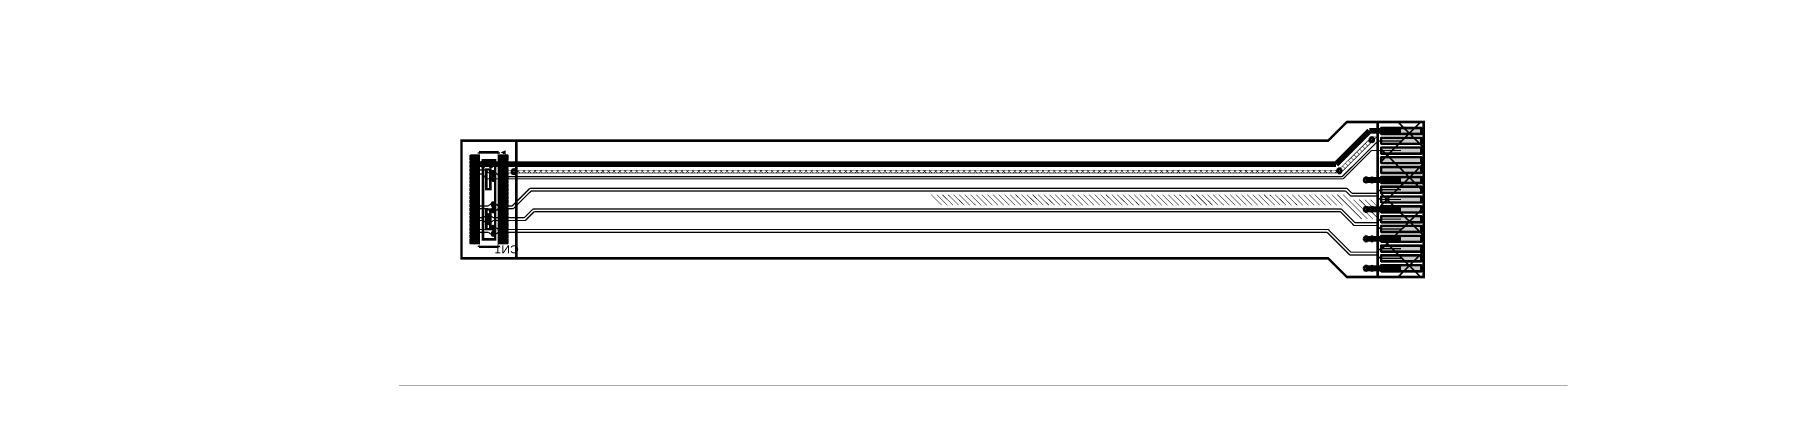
# Model space of a CAD drawing. Header units: millimetres. Extents: x -43 to 134, y -20 to 17.
import ezdxf
from ezdxf.enums import TextEntityAlignment as Align

# ---------------------------------------------------------------- set-up
doc = ezdxf.new("R2010")
doc.units = ezdxf.units.MM
doc.header["$MEASUREMENT"] = 0
for name, color, linetype, true_color in [('Board-Outline-Layer', 7, 'Continuous', 0xff00ff), ('Bottom-Layer', 7, 'Continuous', 0x0000ff), ('Bottom-Paste-Mask-Layer', 7, 'Continuous', 0x800000), ('Bottom-Silkscreen-Layer', 7, 'Continuous', 0x66cc33), ('Bottom-Solder-Mask-Layer', 7, 'Continuous', 0xaa00ff), ('Component-Marking-Layer', 7, 'Continuous', 0x66ffcc), ('Component-Shape-Layer', 7, 'Continuous', 0x00cccc), ('Document-Layer', 7, 'Continuous', 0xffffff), ('Hole-Layer', 7, 'Continuous', 0x222222), ('Multi-Layer', 7, 'Continuous', 0xc0c0c0), ('Pin-Floating-Layer', 7, 'Continuous', 0xff99ff), ('Pin-Soldering-Layer', 7, 'Continuous', 0xcc9999), ('Top-Layer', 7, 'Continuous', 0xff0000), ('Top-Paste-Mask-Layer', 7, 'Continuous', 0x808080), ('Top-Solder-Mask-Layer', 7, 'Continuous', 0x800080)]:
    doc.layers.add(name, color=color, linetype=linetype, true_color=true_color)
doc.styles.get("Standard").update_dxf_attribs({"font": 'arial.ttf'})

msp = doc.modelspace()

# ---------------------------------------------------------------- texts
at = {"layer": 'Bottom-Silkscreen-Layer', "text_generation_flag": 2, "width": 1.1}
msp.add_text('CN1', height=0.8, dxfattribs=at).set_placement((5.84, -5.72), align=Align.BOTTOM_LEFT)

# ---------------------------------------------------------------- hatches: boundary and pattern name
at = {"layer": 'Bottom-Layer'}
for points in [[(0.96, 4.45), (1.71, 4.45), (1.71, 4.1), (0.96, 4.1)], [(0.96, 3.9), (1.71, 3.9), (1.71, 3.71), (0.96, 3.71)], [(3.87, 4.45), (4.62, 4.45), (4.62, 4.1), (3.87, 4.1)], [(3.87, 3.9), (4.62, 3.9), (4.62, 3.71), (3.87, 3.71)], [(0.96, 3.49), (1.71, 3.49), (1.71, 3.3), (0.96, 3.3)], [(0.96, 3.09), (1.71, 3.09), (1.71, 2.9), (0.96, 2.9)], [(0.96, 2.7), (1.71, 2.7), (1.71, 2.51), (0.96, 2.51)], [(0.96, 2.3), (1.71, 2.3), (1.71, 2.11), (0.96, 2.11)], [(0.96, 1.9), (1.71, 1.9), (1.71, 1.71), (0.96, 1.71)], [(3.87, 3.49), (4.62, 3.49), (4.62, 3.3), (3.87, 3.3)], [(3.87, 3.09), (4.62, 3.09), (4.62, 2.9), (3.87, 2.9)], [(3.87, 2.7), (4.62, 2.7), (4.62, 2.51), (3.87, 2.51)], [(3.87, 2.3), (4.62, 2.3), (4.62, 2.11), (3.87, 2.11)], [(3.87, 1.9), (4.62, 1.9), (4.62, 1.71), (3.87, 1.71)], [(0.96, 1.49), (1.71, 1.49), (1.71, 1.3), (0.96, 1.3)], [(0.96, 1.09), (1.71, 1.09), (1.71, 0.9), (0.96, 0.9)], [(0.96, 0.7), (1.71, 0.7), (1.71, 0.51), (0.96, 0.51)], [(0.96, 0.3), (1.71, 0.3), (1.71, 0.11), (0.96, 0.11)], [(3.87, 1.49), (4.62, 1.49), (4.62, 1.3), (3.87, 1.3)], [(3.87, 1.09), (4.62, 1.09), (4.62, 0.9), (3.87, 0.9)], [(3.87, 0.7), (4.62, 0.7), (4.62, 0.51), (3.87, 0.51)], [(3.87, 0.3), (4.62, 0.3), (4.62, 0.11), (3.87, 0.11)], [(0.96, -0.1), (1.71, -0.1), (1.71, -0.29), (0.96, -0.29)], [(0.96, -0.51), (1.71, -0.51), (1.71, -0.7), (0.96, -0.7)], [(0.96, -0.91), (1.71, -0.91), (1.71, -1.1), (0.96, -1.1)], [(0.96, -1.3), (1.71, -1.3), (1.71, -1.49), (0.96, -1.49)], [(0.96, -1.7), (1.71, -1.7), (1.71, -1.89), (0.96, -1.89)], [(3.87, -0.1), (4.62, -0.1), (4.62, -0.29), (3.87, -0.29)], [(3.87, -0.51), (4.62, -0.51), (4.62, -0.7), (3.87, -0.7)], [(3.87, -0.91), (4.62, -0.91), (4.62, -1.1), (3.87, -1.1)], [(3.87, -1.3), (4.62, -1.3), (4.62, -1.49), (3.87, -1.49)], [(3.87, -1.7), (4.62, -1.7), (4.62, -1.89), (3.87, -1.89)], [(0.96, -2.1), (1.71, -2.1), (1.71, -2.29), (0.96, -2.29)], [(0.96, -2.51), (1.71, -2.51), (1.71, -2.7), (0.96, -2.7)], [(0.96, -2.91), (1.71, -2.91), (1.71, -3.1), (0.96, -3.1)], [(0.96, -3.3), (1.71, -3.3), (1.71, -3.49), (0.96, -3.49)], [(3.87, -2.1), (4.62, -2.1), (4.62, -2.29), (3.87, -2.29)], [(3.87, -2.51), (4.62, -2.51), (4.62, -2.7), (3.87, -2.7)], [(3.87, -2.91), (4.62, -2.91), (4.62, -3.1), (3.87, -3.1)], [(3.87, -3.3), (4.62, -3.3), (4.62, -3.49), (3.87, -3.49)], [(0.96, -3.7), (1.71, -3.7), (1.71, -3.89), (0.96, -3.89)], [(0.96, -4.1), (1.71, -4.1), (1.71, -4.45), (0.96, -4.45)], [(3.87, -3.7), (4.62, -3.7), (4.62, -3.89), (3.87, -3.89)], [(3.87, -4.1), (4.62, -4.1), (4.62, -4.45), (3.87, -4.45)]]:
    msp.add_hatch(color=256, dxfattribs=at).paths.add_polyline_path(points)
at = {"layer": 'Bottom-Paste-Mask-Layer'}
for points in [[(0.96, 4.45), (1.71, 4.45), (1.71, 4.1), (0.96, 4.1)], [(0.96, 3.9), (1.71, 3.9), (1.71, 3.71), (0.96, 3.71)], [(3.87, 4.45), (4.62, 4.45), (4.62, 4.1), (3.87, 4.1)], [(3.87, 3.9), (4.62, 3.9), (4.62, 3.71), (3.87, 3.71)], [(0.96, 3.49), (1.71, 3.49), (1.71, 3.3), (0.96, 3.3)], [(0.96, 3.09), (1.71, 3.09), (1.71, 2.9), (0.96, 2.9)], [(0.96, 2.7), (1.71, 2.7), (1.71, 2.51), (0.96, 2.51)], [(0.96, 2.3), (1.71, 2.3), (1.71, 2.11), (0.96, 2.11)], [(0.96, 1.9), (1.71, 1.9), (1.71, 1.71), (0.96, 1.71)], [(3.87, 3.49), (4.62, 3.49), (4.62, 3.3), (3.87, 3.3)], [(3.87, 3.09), (4.62, 3.09), (4.62, 2.9), (3.87, 2.9)], [(3.87, 2.7), (4.62, 2.7), (4.62, 2.51), (3.87, 2.51)], [(3.87, 2.3), (4.62, 2.3), (4.62, 2.11), (3.87, 2.11)], [(3.87, 1.9), (4.62, 1.9), (4.62, 1.71), (3.87, 1.71)], [(0.96, 1.49), (1.71, 1.49), (1.71, 1.3), (0.96, 1.3)], [(0.96, 1.09), (1.71, 1.09), (1.71, 0.9), (0.96, 0.9)], [(0.96, 0.7), (1.71, 0.7), (1.71, 0.51), (0.96, 0.51)], [(0.96, 0.3), (1.71, 0.3), (1.71, 0.11), (0.96, 0.11)], [(3.87, 1.49), (4.62, 1.49), (4.62, 1.3), (3.87, 1.3)], [(3.87, 1.09), (4.62, 1.09), (4.62, 0.9), (3.87, 0.9)], [(3.87, 0.7), (4.62, 0.7), (4.62, 0.51), (3.87, 0.51)], [(3.87, 0.3), (4.62, 0.3), (4.62, 0.11), (3.87, 0.11)], [(0.96, -0.1), (1.71, -0.1), (1.71, -0.29), (0.96, -0.29)], [(0.96, -0.51), (1.71, -0.51), (1.71, -0.7), (0.96, -0.7)], [(0.96, -0.91), (1.71, -0.91), (1.71, -1.1), (0.96, -1.1)], [(0.96, -1.3), (1.71, -1.3), (1.71, -1.49), (0.96, -1.49)], [(0.96, -1.7), (1.71, -1.7), (1.71, -1.89), (0.96, -1.89)], [(3.87, -0.1), (4.62, -0.1), (4.62, -0.29), (3.87, -0.29)], [(3.87, -0.51), (4.62, -0.51), (4.62, -0.7), (3.87, -0.7)], [(3.87, -0.91), (4.62, -0.91), (4.62, -1.1), (3.87, -1.1)], [(3.87, -1.3), (4.62, -1.3), (4.62, -1.49), (3.87, -1.49)], [(3.87, -1.7), (4.62, -1.7), (4.62, -1.89), (3.87, -1.89)], [(0.96, -2.1), (1.71, -2.1), (1.71, -2.29), (0.96, -2.29)], [(0.96, -2.51), (1.71, -2.51), (1.71, -2.7), (0.96, -2.7)], [(0.96, -2.91), (1.71, -2.91), (1.71, -3.1), (0.96, -3.1)], [(0.96, -3.3), (1.71, -3.3), (1.71, -3.49), (0.96, -3.49)], [(3.87, -2.1), (4.62, -2.1), (4.62, -2.29), (3.87, -2.29)], [(3.87, -2.51), (4.62, -2.51), (4.62, -2.7), (3.87, -2.7)], [(3.87, -2.91), (4.62, -2.91), (4.62, -3.1), (3.87, -3.1)], [(3.87, -3.3), (4.62, -3.3), (4.62, -3.49), (3.87, -3.49)], [(0.96, -3.7), (1.71, -3.7), (1.71, -3.89), (0.96, -3.89)], [(0.96, -4.1), (1.71, -4.1), (1.71, -4.45), (0.96, -4.45)], [(3.87, -3.7), (4.62, -3.7), (4.62, -3.89), (3.87, -3.89)], [(3.87, -4.1), (4.62, -4.1), (4.62, -4.45), (3.87, -4.45)]]:
    msp.add_hatch(color=256, dxfattribs=at).paths.add_polyline_path(points)
at = {"layer": 'Bottom-Silkscreen-Layer'}
msp.add_hatch(color=256, dxfattribs=at).paths.add_polyline_path([(4.49, 5), (4.49, 4.6), (3.99, 4.8)])
msp.add_hatch(color=256, dxfattribs=at).paths.add_polyline_path([(4.49, 5), (4.49, 4.6), (3.99, 4.8)])
at = {"layer": 'Bottom-Solder-Mask-Layer'}
for points in [[(0.91, 4.5), (1.76, 4.5), (1.76, 4.05), (0.91, 4.05)], [(0.91, 3.95), (1.76, 3.95), (1.76, 3.65), (0.91, 3.65)], [(3.82, 4.5), (4.68, 4.5), (4.68, 4.05), (3.82, 4.05)], [(3.82, 3.95), (4.68, 3.95), (4.68, 3.65), (3.82, 3.65)], [(0.91, 3.55), (1.76, 3.55), (1.76, 3.25), (0.91, 3.25)], [(0.91, 3.15), (1.76, 3.15), (1.76, 2.85), (0.91, 2.85)], [(0.91, 2.75), (1.76, 2.75), (1.76, 2.45), (0.91, 2.45)], [(0.91, 2.35), (1.76, 2.35), (1.76, 2.05), (0.91, 2.05)], [(0.91, 1.95), (1.76, 1.95), (1.76, 1.65), (0.91, 1.65)], [(3.82, 3.55), (4.68, 3.55), (4.68, 3.25), (3.82, 3.25)], [(3.82, 3.15), (4.68, 3.15), (4.68, 2.85), (3.82, 2.85)], [(3.82, 2.75), (4.68, 2.75), (4.68, 2.45), (3.82, 2.45)], [(3.82, 2.35), (4.68, 2.35), (4.68, 2.05), (3.82, 2.05)], [(3.82, 1.95), (4.68, 1.95), (4.68, 1.65), (3.82, 1.65)], [(0.91, 1.55), (1.76, 1.55), (1.76, 1.25), (0.91, 1.25)], [(0.91, 1.15), (1.76, 1.15), (1.76, 0.85), (0.91, 0.85)], [(0.91, 0.75), (1.76, 0.75), (1.76, 0.45), (0.91, 0.45)], [(0.91, 0.35), (1.76, 0.35), (1.76, 0.05), (0.91, 0.05)], [(3.82, 1.55), (4.68, 1.55), (4.68, 1.25), (3.82, 1.25)], [(3.82, 1.15), (4.68, 1.15), (4.68, 0.85), (3.82, 0.85)], [(3.82, 0.75), (4.68, 0.75), (4.68, 0.45), (3.82, 0.45)], [(3.82, 0.35), (4.68, 0.35), (4.68, 0.05), (3.82, 0.05)], [(0.91, -0.05), (1.76, -0.05), (1.76, -0.35), (0.91, -0.35)], [(0.91, -0.45), (1.76, -0.45), (1.76, -0.75), (0.91, -0.75)], [(0.91, -0.85), (1.76, -0.85), (1.76, -1.15), (0.91, -1.15)], [(0.91, -1.25), (1.76, -1.25), (1.76, -1.55), (0.91, -1.55)], [(0.91, -1.65), (1.76, -1.65), (1.76, -1.95), (0.91, -1.95)], [(3.82, -0.05), (4.68, -0.05), (4.68, -0.35), (3.82, -0.35)], [(3.82, -0.45), (4.68, -0.45), (4.68, -0.75), (3.82, -0.75)], [(3.82, -0.85), (4.68, -0.85), (4.68, -1.15), (3.82, -1.15)], [(3.82, -1.25), (4.68, -1.25), (4.68, -1.55), (3.82, -1.55)], [(3.82, -1.65), (4.68, -1.65), (4.68, -1.95), (3.82, -1.95)], [(0.91, -2.05), (1.76, -2.05), (1.76, -2.35), (0.91, -2.35)], [(0.91, -2.45), (1.76, -2.45), (1.76, -2.75), (0.91, -2.75)], [(0.91, -2.85), (1.76, -2.85), (1.76, -3.15), (0.91, -3.15)], [(0.91, -3.25), (1.76, -3.25), (1.76, -3.55), (0.91, -3.55)], [(3.82, -2.05), (4.68, -2.05), (4.68, -2.35), (3.82, -2.35)], [(3.82, -2.45), (4.68, -2.45), (4.68, -2.75), (3.82, -2.75)], [(3.82, -2.85), (4.68, -2.85), (4.68, -3.15), (3.82, -3.15)], [(3.82, -3.25), (4.68, -3.25), (4.68, -3.55), (3.82, -3.55)], [(0.91, -3.65), (1.76, -3.65), (1.76, -3.95), (0.91, -3.95)], [(0.91, -4.05), (1.76, -4.05), (1.76, -4.5), (0.91, -4.5)], [(3.82, -3.65), (4.68, -3.65), (4.68, -3.95), (3.82, -3.95)], [(3.82, -4.05), (4.68, -4.05), (4.68, -4.5), (3.82, -4.5)]]:
    msp.add_hatch(color=256, dxfattribs=at).paths.add_polyline_path(points)
at = {"layer": 'Component-Marking-Layer'}
msp.add_hatch(color=256, dxfattribs=at).paths.add_polyline_path([(4.22, 4.76, 1), (4.34, 4.76, 1)])
msp.add_hatch(color=256, dxfattribs=at).paths.add_polyline_path([(4.22, 4.76, 1), (4.34, 4.76, 1)])
at = {"layer": 'Document-Layer'}
for points in [[(3.98, 4.8), (4.29, 4.8), (4.49, 5), (4.49, 4.6)], [(3.98, 4.8), (4.29, 4.8), (4.49, 5)], [(3.98, 4.8), (4.29, 4.8), (4.49, 5), (4.49, 4.6)], [(3.98, 4.8), (4.29, 4.8), (4.49, 5)]]:
    msp.add_hatch(color=256, dxfattribs=at).paths.add_polyline_path(points)
at = {"layer": 'Pin-Floating-Layer'}
for points in [[(1.88, 4.35), (1.56, 4.35), (1.56, 4.2), (1.88, 4.2)], [(1.88, 4.35), (1.56, 4.35), (1.56, 4.2), (1.88, 4.2)], [(1.88, 3.88), (1.56, 3.88), (1.56, 3.73), (1.88, 3.73)], [(1.88, 3.88), (1.56, 3.88), (1.56, 3.73), (1.88, 3.73)], [(4.03, 4.35), (3.71, 4.35), (3.71, 4.2), (4.03, 4.2)], [(4.03, 4.35), (3.71, 4.35), (3.71, 4.2), (4.03, 4.2)], [(4.03, 3.88), (3.71, 3.88), (3.71, 3.73), (4.03, 3.73)], [(4.03, 3.88), (3.71, 3.88), (3.71, 3.73), (4.03, 3.73)], [(1.88, 3.47), (1.56, 3.47), (1.56, 3.32), (1.88, 3.32)], [(1.88, 3.47), (1.56, 3.47), (1.56, 3.32), (1.88, 3.32)], [(1.88, 3.07), (1.56, 3.07), (1.56, 2.92), (1.88, 2.92)], [(1.88, 3.07), (1.56, 3.07), (1.56, 2.92), (1.88, 2.92)], [(1.88, 2.68), (1.56, 2.68), (1.56, 2.53), (1.88, 2.53)], [(1.88, 2.68), (1.56, 2.68), (1.56, 2.53), (1.88, 2.53)], [(1.88, 2.28), (1.56, 2.28), (1.56, 2.13), (1.88, 2.13)], [(1.88, 2.28), (1.56, 2.28), (1.56, 2.13), (1.88, 2.13)], [(1.88, 1.88), (1.56, 1.88), (1.56, 1.73), (1.88, 1.73)], [(1.88, 1.88), (1.56, 1.88), (1.56, 1.73), (1.88, 1.73)], [(4.03, 3.47), (3.71, 3.47), (3.71, 3.32), (4.03, 3.32)], [(4.03, 3.47), (3.71, 3.47), (3.71, 3.32), (4.03, 3.32)], [(4.03, 3.07), (3.71, 3.07), (3.71, 2.92), (4.03, 2.92)], [(4.03, 3.07), (3.71, 3.07), (3.71, 2.92), (4.03, 2.92)], [(4.03, 2.68), (3.71, 2.68), (3.71, 2.53), (4.03, 2.53)], [(4.03, 2.68), (3.71, 2.68), (3.71, 2.53), (4.03, 2.53)], [(4.03, 2.28), (3.71, 2.28), (3.71, 2.13), (4.03, 2.13)], [(4.03, 2.28), (3.71, 2.28), (3.71, 2.13), (4.03, 2.13)], [(4.03, 1.88), (3.71, 1.88), (3.71, 1.73), (4.03, 1.73)], [(4.03, 1.88), (3.71, 1.88), (3.71, 1.73), (4.03, 1.73)], [(1.88, 1.47), (1.56, 1.47), (1.56, 1.32), (1.88, 1.32)], [(1.88, 1.47), (1.56, 1.47), (1.56, 1.32), (1.88, 1.32)], [(1.88, 1.07), (1.56, 1.07), (1.56, 0.92), (1.88, 0.92)], [(1.88, 1.07), (1.56, 1.07), (1.56, 0.92), (1.88, 0.92)], [(1.88, 0.68), (1.56, 0.68), (1.56, 0.53), (1.88, 0.53)], [(1.88, 0.68), (1.56, 0.68), (1.56, 0.53), (1.88, 0.53)], [(1.88, 0.28), (1.56, 0.28), (1.56, 0.13), (1.88, 0.13)], [(1.88, 0.28), (1.56, 0.28), (1.56, 0.13), (1.88, 0.13)], [(4.03, 1.47), (3.71, 1.47), (3.71, 1.32), (4.03, 1.32)], [(4.03, 1.47), (3.71, 1.47), (3.71, 1.32), (4.03, 1.32)], [(4.03, 1.07), (3.71, 1.07), (3.71, 0.92), (4.03, 0.92)], [(4.03, 1.07), (3.71, 1.07), (3.71, 0.92), (4.03, 0.92)], [(4.03, 0.68), (3.71, 0.68), (3.71, 0.53), (4.03, 0.53)], [(4.03, 0.68), (3.71, 0.68), (3.71, 0.53), (4.03, 0.53)], [(4.03, 0.28), (3.71, 0.28), (3.71, 0.13), (4.03, 0.13)], [(4.03, 0.28), (3.71, 0.28), (3.71, 0.13), (4.03, 0.13)], [(1.88, -0.12), (1.56, -0.12), (1.56, -0.27), (1.88, -0.27)], [(1.88, -0.12), (1.56, -0.12), (1.56, -0.27), (1.88, -0.27)], [(1.88, -0.53), (1.56, -0.53), (1.56, -0.68), (1.88, -0.68)], [(1.88, -0.53), (1.56, -0.53), (1.56, -0.68), (1.88, -0.68)], [(1.88, -0.93), (1.56, -0.93), (1.56, -1.08), (1.88, -1.08)], [(1.88, -0.93), (1.56, -0.93), (1.56, -1.08), (1.88, -1.08)], [(1.88, -1.32), (1.56, -1.32), (1.56, -1.47), (1.88, -1.47)], [(1.88, -1.32), (1.56, -1.32), (1.56, -1.47), (1.88, -1.47)], [(1.88, -1.72), (1.56, -1.72), (1.56, -1.87), (1.88, -1.87)], [(1.88, -1.72), (1.56, -1.72), (1.56, -1.87), (1.88, -1.87)], [(4.03, -0.12), (3.71, -0.12), (3.71, -0.27), (4.03, -0.27)], [(4.03, -0.12), (3.71, -0.12), (3.71, -0.27), (4.03, -0.27)], [(4.03, -0.53), (3.71, -0.53), (3.71, -0.68), (4.03, -0.68)], [(4.03, -0.53), (3.71, -0.53), (3.71, -0.68), (4.03, -0.68)], [(4.03, -0.93), (3.71, -0.93), (3.71, -1.08), (4.03, -1.08)], [(4.03, -0.93), (3.71, -0.93), (3.71, -1.08), (4.03, -1.08)], [(4.03, -1.32), (3.71, -1.32), (3.71, -1.47), (4.03, -1.47)], [(4.03, -1.32), (3.71, -1.32), (3.71, -1.47), (4.03, -1.47)], [(4.03, -1.72), (3.71, -1.72), (3.71, -1.87), (4.03, -1.87)], [(4.03, -1.72), (3.71, -1.72), (3.71, -1.87), (4.03, -1.87)], [(1.88, -2.12), (1.56, -2.12), (1.56, -2.27), (1.88, -2.27)], [(1.88, -2.12), (1.56, -2.12), (1.56, -2.27), (1.88, -2.27)], [(1.88, -2.53), (1.56, -2.53), (1.56, -2.68), (1.88, -2.68)], [(1.88, -2.53), (1.56, -2.53), (1.56, -2.68), (1.88, -2.68)], [(1.88, -2.93), (1.56, -2.93), (1.56, -3.08), (1.88, -3.08)], [(1.88, -2.93), (1.56, -2.93), (1.56, -3.08), (1.88, -3.08)], [(1.88, -3.32), (1.56, -3.32), (1.56, -3.47), (1.88, -3.47)], [(1.88, -3.32), (1.56, -3.32), (1.56, -3.47), (1.88, -3.47)], [(4.03, -2.12), (3.71, -2.12), (3.71, -2.27), (4.03, -2.27)], [(4.03, -2.12), (3.71, -2.12), (3.71, -2.27), (4.03, -2.27)], [(4.03, -2.53), (3.71, -2.53), (3.71, -2.68), (4.03, -2.68)], [(4.03, -2.53), (3.71, -2.53), (3.71, -2.68), (4.03, -2.68)], [(4.03, -2.93), (3.71, -2.93), (3.71, -3.08), (4.03, -3.08)], [(4.03, -2.93), (3.71, -2.93), (3.71, -3.08), (4.03, -3.08)], [(4.03, -3.32), (3.71, -3.32), (3.71, -3.47), (4.03, -3.47)], [(4.03, -3.32), (3.71, -3.32), (3.71, -3.47), (4.03, -3.47)], [(1.88, -3.72), (1.56, -3.72), (1.56, -3.87), (1.88, -3.87)], [(1.88, -3.72), (1.56, -3.72), (1.56, -3.87), (1.88, -3.87)], [(1.88, -4.2), (1.56, -4.2), (1.56, -4.35), (1.88, -4.35)], [(1.88, -4.2), (1.56, -4.2), (1.56, -4.35), (1.88, -4.35)], [(4.03, -3.72), (3.71, -3.72), (3.71, -3.87), (4.03, -3.87)], [(4.03, -3.72), (3.71, -3.72), (3.71, -3.87), (4.03, -3.87)], [(4.03, -4.2), (3.71, -4.2), (3.71, -4.35), (4.03, -4.35)], [(4.03, -4.2), (3.71, -4.2), (3.71, -4.35), (4.03, -4.35)]]:
    msp.add_hatch(color=256, dxfattribs=at).paths.add_polyline_path(points)
at = {"layer": 'Pin-Soldering-Layer'}
for points in [[(1.57, 4.35), (1.31, 4.35), (1.31, 4.2), (1.57, 4.2)], [(1.57, 4.35), (1.31, 4.35), (1.31, 4.2), (1.57, 4.2)], [(1.57, 3.88), (1.31, 3.88), (1.31, 3.73), (1.57, 3.73)], [(1.57, 3.88), (1.31, 3.88), (1.31, 3.73), (1.57, 3.73)], [(4.28, 4.35), (4.02, 4.35), (4.02, 4.2), (4.28, 4.2)], [(4.28, 4.35), (4.02, 4.35), (4.02, 4.2), (4.28, 4.2)], [(4.28, 3.88), (4.02, 3.88), (4.02, 3.73), (4.28, 3.73)], [(4.28, 3.88), (4.02, 3.88), (4.02, 3.73), (4.28, 3.73)], [(1.57, 3.47), (1.31, 3.47), (1.31, 3.32), (1.57, 3.32)], [(1.57, 3.47), (1.31, 3.47), (1.31, 3.32), (1.57, 3.32)], [(1.57, 3.07), (1.31, 3.07), (1.31, 2.92), (1.57, 2.92)], [(1.57, 3.07), (1.31, 3.07), (1.31, 2.92), (1.57, 2.92)], [(1.57, 2.68), (1.31, 2.68), (1.31, 2.53), (1.57, 2.53)], [(1.57, 2.68), (1.31, 2.68), (1.31, 2.53), (1.57, 2.53)], [(1.57, 2.28), (1.31, 2.28), (1.31, 2.13), (1.57, 2.13)], [(1.57, 2.28), (1.31, 2.28), (1.31, 2.13), (1.57, 2.13)], [(1.57, 1.88), (1.31, 1.88), (1.31, 1.73), (1.57, 1.73)], [(1.57, 1.88), (1.31, 1.88), (1.31, 1.73), (1.57, 1.73)], [(4.28, 3.47), (4.02, 3.47), (4.02, 3.32), (4.28, 3.32)], [(4.28, 3.47), (4.02, 3.47), (4.02, 3.32), (4.28, 3.32)], [(4.28, 3.07), (4.02, 3.07), (4.02, 2.92), (4.28, 2.92)], [(4.28, 3.07), (4.02, 3.07), (4.02, 2.92), (4.28, 2.92)], [(4.28, 2.68), (4.02, 2.68), (4.02, 2.53), (4.28, 2.53)], [(4.28, 2.68), (4.02, 2.68), (4.02, 2.53), (4.28, 2.53)], [(4.28, 2.28), (4.02, 2.28), (4.02, 2.13), (4.28, 2.13)], [(4.28, 2.28), (4.02, 2.28), (4.02, 2.13), (4.28, 2.13)], [(4.28, 1.88), (4.02, 1.88), (4.02, 1.73), (4.28, 1.73)], [(4.28, 1.88), (4.02, 1.88), (4.02, 1.73), (4.28, 1.73)], [(1.57, 1.47), (1.31, 1.47), (1.31, 1.32), (1.57, 1.32)], [(1.57, 1.47), (1.31, 1.47), (1.31, 1.32), (1.57, 1.32)], [(1.57, 1.07), (1.31, 1.07), (1.31, 0.92), (1.57, 0.92)], [(1.57, 1.07), (1.31, 1.07), (1.31, 0.92), (1.57, 0.92)], [(1.57, 0.68), (1.31, 0.68), (1.31, 0.53), (1.57, 0.53)], [(1.57, 0.68), (1.31, 0.68), (1.31, 0.53), (1.57, 0.53)], [(1.57, 0.28), (1.31, 0.28), (1.31, 0.13), (1.57, 0.13)], [(1.57, 0.28), (1.31, 0.28), (1.31, 0.13), (1.57, 0.13)], [(4.28, 1.47), (4.02, 1.47), (4.02, 1.32), (4.28, 1.32)], [(4.28, 1.47), (4.02, 1.47), (4.02, 1.32), (4.28, 1.32)], [(4.28, 1.07), (4.02, 1.07), (4.02, 0.92), (4.28, 0.92)], [(4.28, 1.07), (4.02, 1.07), (4.02, 0.92), (4.28, 0.92)], [(4.28, 0.68), (4.02, 0.68), (4.02, 0.53), (4.28, 0.53)], [(4.28, 0.68), (4.02, 0.68), (4.02, 0.53), (4.28, 0.53)], [(4.28, 0.28), (4.02, 0.28), (4.02, 0.13), (4.28, 0.13)], [(4.28, 0.28), (4.02, 0.28), (4.02, 0.13), (4.28, 0.13)], [(1.57, -0.12), (1.31, -0.12), (1.31, -0.27), (1.57, -0.27)], [(1.57, -0.12), (1.31, -0.12), (1.31, -0.27), (1.57, -0.27)], [(1.57, -0.53), (1.31, -0.53), (1.31, -0.68), (1.57, -0.68)], [(1.57, -0.53), (1.31, -0.53), (1.31, -0.68), (1.57, -0.68)], [(1.57, -0.93), (1.31, -0.93), (1.31, -1.08), (1.57, -1.08)], [(1.57, -0.93), (1.31, -0.93), (1.31, -1.08), (1.57, -1.08)], [(1.57, -1.32), (1.31, -1.32), (1.31, -1.47), (1.57, -1.47)], [(1.57, -1.32), (1.31, -1.32), (1.31, -1.47), (1.57, -1.47)], [(1.57, -1.72), (1.31, -1.72), (1.31, -1.87), (1.57, -1.87)], [(1.57, -1.72), (1.31, -1.72), (1.31, -1.87), (1.57, -1.87)], [(4.28, -0.12), (4.02, -0.12), (4.02, -0.27), (4.28, -0.27)], [(4.28, -0.12), (4.02, -0.12), (4.02, -0.27), (4.28, -0.27)], [(4.28, -0.53), (4.02, -0.53), (4.02, -0.68), (4.28, -0.68)], [(4.28, -0.53), (4.02, -0.53), (4.02, -0.68), (4.28, -0.68)], [(4.28, -0.93), (4.02, -0.93), (4.02, -1.08), (4.28, -1.08)], [(4.28, -0.93), (4.02, -0.93), (4.02, -1.08), (4.28, -1.08)], [(4.28, -1.32), (4.02, -1.32), (4.02, -1.47), (4.28, -1.47)], [(4.28, -1.32), (4.02, -1.32), (4.02, -1.47), (4.28, -1.47)], [(4.28, -1.72), (4.02, -1.72), (4.02, -1.87), (4.28, -1.87)], [(4.28, -1.72), (4.02, -1.72), (4.02, -1.87), (4.28, -1.87)], [(1.57, -2.12), (1.31, -2.12), (1.31, -2.27), (1.57, -2.27)], [(1.57, -2.12), (1.31, -2.12), (1.31, -2.27), (1.57, -2.27)], [(1.57, -2.53), (1.31, -2.53), (1.31, -2.68), (1.57, -2.68)], [(1.57, -2.53), (1.31, -2.53), (1.31, -2.68), (1.57, -2.68)], [(1.57, -2.93), (1.31, -2.93), (1.31, -3.08), (1.57, -3.08)], [(1.57, -2.93), (1.31, -2.93), (1.31, -3.08), (1.57, -3.08)], [(1.57, -3.32), (1.31, -3.32), (1.31, -3.47), (1.57, -3.47)], [(1.57, -3.32), (1.31, -3.32), (1.31, -3.47), (1.57, -3.47)], [(4.28, -2.12), (4.02, -2.12), (4.02, -2.27), (4.28, -2.27)], [(4.28, -2.12), (4.02, -2.12), (4.02, -2.27), (4.28, -2.27)], [(4.28, -2.53), (4.02, -2.53), (4.02, -2.68), (4.28, -2.68)], [(4.28, -2.53), (4.02, -2.53), (4.02, -2.68), (4.28, -2.68)], [(4.28, -2.93), (4.02, -2.93), (4.02, -3.08), (4.28, -3.08)], [(4.28, -2.93), (4.02, -2.93), (4.02, -3.08), (4.28, -3.08)], [(4.28, -3.32), (4.02, -3.32), (4.02, -3.47), (4.28, -3.47)], [(4.28, -3.32), (4.02, -3.32), (4.02, -3.47), (4.28, -3.47)], [(1.57, -3.72), (1.31, -3.72), (1.31, -3.87), (1.57, -3.87)], [(1.57, -3.72), (1.31, -3.72), (1.31, -3.87), (1.57, -3.87)], [(1.57, -4.2), (1.31, -4.2), (1.31, -4.35), (1.57, -4.35)], [(1.57, -4.2), (1.31, -4.2), (1.31, -4.35), (1.57, -4.35)], [(4.28, -3.72), (4.02, -3.72), (4.02, -3.87), (4.28, -3.87)], [(4.28, -3.72), (4.02, -3.72), (4.02, -3.87), (4.28, -3.87)], [(4.28, -4.2), (4.02, -4.2), (4.02, -4.35), (4.28, -4.35)], [(4.28, -4.2), (4.02, -4.2), (4.02, -4.35), (4.28, -4.35)]]:
    msp.add_hatch(color=256, dxfattribs=at).paths.add_polyline_path(points)
at = {"layer": 'Top-Layer'}
h = msp.add_hatch(dxfattribs=at)
h.set_pattern_fill('ANSI37', color=256, style=0)
h.set_pattern_definition([(45, (0, 0), (-2.24506, 2.24506), []), (135, (0, 0), (-2.24506, -2.24506), [])])
h.paths.add_polyline_path([(93.64, -7.9), (93.64, 7.9), (98, 7.9), (98, -7.9)])
for points in [[(93.7, 6.69), (93.7, 7.28), (97.7, 7.28), (97.7, 6.69)], [(93.7, 5.67), (93.7, 6.27), (97.7, 6.27), (97.7, 5.67)], [(93.7, 4.69), (93.7, 5.28), (97.7, 5.28), (97.7, 4.69)], [(93.7, 3.7), (93.7, 4.3), (97.7, 4.3), (97.7, 3.7)], [(93.7, 2.7), (93.7, 3.3), (97.7, 3.3), (97.7, 2.7)], [(93.7, 1.69), (93.7, 2.29), (97.7, 2.29), (97.7, 1.69)], [(93.7, 0.69), (93.7, 1.29), (97.7, 1.29), (97.7, 0.69)], [(93.7, -0.3), (93.7, 0.3), (97.7, 0.3), (97.7, -0.3)], [(93.7, -1.31), (93.7, -0.71), (97.7, -0.71), (97.7, -1.31)], [(93.7, -2.31), (93.7, -1.71), (97.7, -1.71), (97.7, -2.31)], [(93.7, -3.3), (93.7, -2.7), (97.7, -2.7), (97.7, -3.3)], [(93.7, -4.31), (93.7, -3.71), (97.7, -3.71), (97.7, -4.31)], [(93.7, -5.31), (93.7, -4.71), (97.7, -4.71), (97.7, -5.31)], [(93.7, -6.3), (93.7, -5.7), (97.7, -5.7), (97.7, -6.3)], [(93.7, -7.31), (93.7, -6.71), (97.7, -6.71), (97.7, -7.31)]]:
    msp.add_hatch(color=256, dxfattribs=at).paths.add_polyline_path(points)
at = {"layer": 'Top-Paste-Mask-Layer'}
for points in [[(93.7, 6.69), (93.7, 7.28), (97.7, 7.28), (97.7, 6.69)], [(93.7, 5.67), (93.7, 6.27), (97.7, 6.27), (97.7, 5.67)], [(93.7, 4.69), (93.7, 5.28), (97.7, 5.28), (97.7, 4.69)], [(93.7, 3.7), (93.7, 4.3), (97.7, 4.3), (97.7, 3.7)], [(93.7, 2.7), (93.7, 3.3), (97.7, 3.3), (97.7, 2.7)], [(93.7, 1.69), (93.7, 2.29), (97.7, 2.29), (97.7, 1.69)], [(93.7, 0.69), (93.7, 1.29), (97.7, 1.29), (97.7, 0.69)], [(93.7, -0.3), (93.7, 0.3), (97.7, 0.3), (97.7, -0.3)], [(93.7, -1.31), (93.7, -0.71), (97.7, -0.71), (97.7, -1.31)], [(93.7, -2.31), (93.7, -1.71), (97.7, -1.71), (97.7, -2.31)], [(93.7, -3.3), (93.7, -2.7), (97.7, -2.7), (97.7, -3.3)], [(93.7, -4.31), (93.7, -3.71), (97.7, -3.71), (97.7, -4.31)], [(93.7, -5.31), (93.7, -4.71), (97.7, -4.71), (97.7, -5.31)], [(93.7, -6.3), (93.7, -5.7), (97.7, -5.7), (97.7, -6.3)], [(93.7, -7.31), (93.7, -6.71), (97.7, -6.71), (97.7, -7.31)]]:
    msp.add_hatch(color=256, dxfattribs=at).paths.add_polyline_path(points)
at = {"layer": 'Top-Solder-Mask-Layer'}
for points in [[(93.65, 6.63), (93.65, 7.34), (97.75, 7.34), (97.75, 6.63)], [(93.65, 5.62), (93.65, 6.32), (97.75, 6.32), (97.75, 5.62)], [(93.65, 4.63), (93.65, 5.34), (97.75, 5.34), (97.75, 4.63)], [(93.65, 3.65), (93.65, 4.35), (97.75, 4.35), (97.75, 3.65)], [(93.65, 2.65), (93.65, 3.35), (97.75, 3.35), (97.75, 2.65)], [(93.65, 1.63), (93.65, 2.34), (97.75, 2.34), (97.75, 1.63)], [(93.65, 0.63), (93.65, 1.34), (97.75, 1.34), (97.75, 0.63)], [(93.65, -0.35), (93.65, 0.35), (97.75, 0.35), (97.75, -0.35)], [(93.65, -1.36), (93.65, -0.66), (97.75, -0.66), (97.75, -1.36)], [(93.65, -2.37), (93.65, -1.66), (97.75, -1.66), (97.75, -2.37)], [(93.65, -3.35), (93.65, -2.65), (97.75, -2.65), (97.75, -3.35)], [(93.65, -4.36), (93.65, -3.66), (97.75, -3.66), (97.75, -4.36)], [(93.65, -5.37), (93.65, -4.66), (97.75, -4.66), (97.75, -5.37)], [(93.65, -6.35), (93.65, -5.65), (97.75, -5.65), (97.75, -6.35)], [(93.65, -7.36), (93.65, -6.66), (97.75, -6.66), (97.75, -7.36)]]:
    msp.add_hatch(color=256, dxfattribs=at).paths.add_polyline_path(points)

# ---------------------------------------------------------------- linework, layer by layer
at = {"layer": 'Board-Outline-Layer', "const_width": 0.254}
msp.add_lwpolyline([(98, -7.9), (90.17, -7.9), (88.27, -6), (0, -6), (0, 6), (88.27, 6), (88.27, 6), (90.17, 7.9), (98, 7.9)], close=True, dxfattribs=at)
at = {"layer": 'Bottom-Layer', "const_width": 0.00508}
for points in [[(-6.92, -19.62), (-6.92, 16.07), (112.08, 16.07), (112.08, -19.62)], [(0.94, 3.91), (3.38, 3.91), (3.38, 3.28), (0.94, 3.28)]]:
    msp.add_lwpolyline(points, close=True, dxfattribs=at)
at = {"layer": 'Bottom-Layer'}
for points in [[(0.96, 4.45), (1.71, 4.45), (1.71, 4.1), (0.96, 4.1)], [(0.96, 3.9), (1.71, 3.9), (1.71, 3.71), (0.96, 3.71)], [(3.87, 4.45), (4.62, 4.45), (4.62, 4.1), (3.87, 4.1)], [(3.87, 3.9), (4.62, 3.9), (4.62, 3.71), (3.87, 3.71)], [(0.96, 3.49), (1.71, 3.49), (1.71, 3.3), (0.96, 3.3)], [(0.96, 3.09), (1.71, 3.09), (1.71, 2.9), (0.96, 2.9)], [(0.96, 2.7), (1.71, 2.7), (1.71, 2.51), (0.96, 2.51)], [(0.96, 2.3), (1.71, 2.3), (1.71, 2.11), (0.96, 2.11)], [(0.96, 1.9), (1.71, 1.9), (1.71, 1.71), (0.96, 1.71)], [(3.87, 3.49), (4.62, 3.49), (4.62, 3.3), (3.87, 3.3)], [(3.87, 3.09), (4.62, 3.09), (4.62, 2.9), (3.87, 2.9)], [(3.87, 2.7), (4.62, 2.7), (4.62, 2.51), (3.87, 2.51)], [(3.87, 2.3), (4.62, 2.3), (4.62, 2.11), (3.87, 2.11)], [(3.87, 1.9), (4.62, 1.9), (4.62, 1.71), (3.87, 1.71)], [(0.96, 1.49), (1.71, 1.49), (1.71, 1.3), (0.96, 1.3)], [(0.96, 1.09), (1.71, 1.09), (1.71, 0.9), (0.96, 0.9)], [(0.96, 0.7), (1.71, 0.7), (1.71, 0.51), (0.96, 0.51)], [(0.96, 0.3), (1.71, 0.3), (1.71, 0.11), (0.96, 0.11)], [(3.87, 1.49), (4.62, 1.49), (4.62, 1.3), (3.87, 1.3)], [(3.87, 1.09), (4.62, 1.09), (4.62, 0.9), (3.87, 0.9)], [(3.87, 0.7), (4.62, 0.7), (4.62, 0.51), (3.87, 0.51)], [(3.87, 0.3), (4.62, 0.3), (4.62, 0.11), (3.87, 0.11)], [(0.96, -0.1), (1.71, -0.1), (1.71, -0.29), (0.96, -0.29)], [(0.96, -0.51), (1.71, -0.51), (1.71, -0.7), (0.96, -0.7)], [(0.96, -0.91), (1.71, -0.91), (1.71, -1.1), (0.96, -1.1)], [(0.96, -1.3), (1.71, -1.3), (1.71, -1.49), (0.96, -1.49)], [(0.96, -1.7), (1.71, -1.7), (1.71, -1.89), (0.96, -1.89)], [(3.87, -0.1), (4.62, -0.1), (4.62, -0.29), (3.87, -0.29)], [(3.87, -0.51), (4.62, -0.51), (4.62, -0.7), (3.87, -0.7)], [(3.87, -0.91), (4.62, -0.91), (4.62, -1.1), (3.87, -1.1)], [(3.87, -1.3), (4.62, -1.3), (4.62, -1.49), (3.87, -1.49)], [(3.87, -1.7), (4.62, -1.7), (4.62, -1.89), (3.87, -1.89)], [(0.96, -2.1), (1.71, -2.1), (1.71, -2.29), (0.96, -2.29)], [(0.96, -2.51), (1.71, -2.51), (1.71, -2.7), (0.96, -2.7)], [(0.96, -2.91), (1.71, -2.91), (1.71, -3.1), (0.96, -3.1)], [(0.96, -3.3), (1.71, -3.3), (1.71, -3.49), (0.96, -3.49)], [(3.87, -2.1), (4.62, -2.1), (4.62, -2.29), (3.87, -2.29)], [(3.87, -2.51), (4.62, -2.51), (4.62, -2.7), (3.87, -2.7)], [(3.87, -2.91), (4.62, -2.91), (4.62, -3.1), (3.87, -3.1)], [(3.87, -3.3), (4.62, -3.3), (4.62, -3.49), (3.87, -3.49)], [(0.96, -3.7), (1.71, -3.7), (1.71, -3.89), (0.96, -3.89)], [(0.96, -4.1), (1.71, -4.1), (1.71, -4.45), (0.96, -4.45)], [(3.87, -3.7), (4.62, -3.7), (4.62, -3.89), (3.87, -3.89)], [(3.87, -4.1), (4.62, -4.1), (4.62, -4.45), (3.87, -4.45)]]:
    msp.add_lwpolyline(points, close=True, dxfattribs=at)
for points, const_width in [([(1.34, 3.8), (1.99, 3.8)], 0.201), ([(1.99, 3.8), (2.19, 3.6)], 0.201), ([(1.99, 3.4), (2.19, 3.6)], 0.201), ([(1.34, 3.4), (1.99, 3.4)], 0.201), ([(1.34, 3), (2.46, 3)], 0.127), ([(1.34, 2.6), (2.1, 2.6)], 0.127), ([(2.1, 2.6), (2.6, 2.1)], 0.127), ([(2.46, 3), (2.76, 2.7)], 0.127), ([(2.6, 2.1), (3.24, 2.1)], 0.127), ([(2.76, 2.7), (3.24, 2.7)], 0.127), ([(1.34, -0.6), (1.84, -0.6)], 0.127), ([(1.84, -1), (1.34, -1)], 0.127), ([(1.34, -1.8), (1.84, -1.8)], 0.127), ([(1.84, -0.6), (1.9, -0.66)], 0.127), ([(1.9, -0.94), (1.84, -1)], 0.127), ([(1.84, -1.8), (1.9, -1.86)], 0.127), ([(1.9, -0.66), (2.75, -0.66)], 0.127), ([(2.75, -0.94), (1.9, -0.94)], 0.127), ([(2.24, -1.86), (2.41, -1.7)], 0.127), ([(2.41, -1.7), (2.73, -1.7)], 0.127), ([(2.75, -0.66), (2.91, -0.5)], 0.127), ([(2.91, -1.1), (2.75, -0.94)], 0.127), ([(2.91, -0.5), (3.24, -0.5)], 0.127), ([(3.24, -1.1), (2.91, -1.1)], 0.127), ([(1.84, -2.2), (1.34, -2.2)], 0.127), ([(1.34, -3), (1.84, -3)], 0.127), ([(1.84, -3.4), (1.34, -3.4)], 0.127), ([(1.9, -2.14), (1.84, -2.2)], 0.127), ([(1.84, -3), (1.9, -3.06)], 0.127), ([(1.9, -3.34), (1.84, -3.4)], 0.127), ([(1.9, -1.86), (2.24, -1.86)], 0.127), ([(2.24, -2.14), (1.9, -2.14)], 0.127), ([(1.9, -3.06), (2.75, -3.06)], 0.127), ([(2.75, -3.34), (1.9, -3.34)], 0.127), ([(2.41, -2.3), (2.24, -2.14)], 0.127), ([(2.73, -2.3), (2.41, -2.3)], 0.127), ([(2.75, -3.06), (2.91, -2.9)], 0.127), ([(2.91, -3.5), (2.75, -3.34)], 0.127), ([(2.91, -2.9), (3.24, -2.9)], 0.127), ([(3.24, -3.5), (2.91, -3.5)], 0.127)]:
    msp.add_lwpolyline(points, dxfattribs=dict(at, const_width=const_width))
at = {"layer": 'Bottom-Paste-Mask-Layer'}
for points in [[(0.96, 4.45), (1.71, 4.45), (1.71, 4.1), (0.96, 4.1)], [(0.96, 3.9), (1.71, 3.9), (1.71, 3.71), (0.96, 3.71)], [(3.87, 4.45), (4.62, 4.45), (4.62, 4.1), (3.87, 4.1)], [(3.87, 3.9), (4.62, 3.9), (4.62, 3.71), (3.87, 3.71)], [(0.96, 3.49), (1.71, 3.49), (1.71, 3.3), (0.96, 3.3)], [(0.96, 3.09), (1.71, 3.09), (1.71, 2.9), (0.96, 2.9)], [(0.96, 2.7), (1.71, 2.7), (1.71, 2.51), (0.96, 2.51)], [(0.96, 2.3), (1.71, 2.3), (1.71, 2.11), (0.96, 2.11)], [(0.96, 1.9), (1.71, 1.9), (1.71, 1.71), (0.96, 1.71)], [(3.87, 3.49), (4.62, 3.49), (4.62, 3.3), (3.87, 3.3)], [(3.87, 3.09), (4.62, 3.09), (4.62, 2.9), (3.87, 2.9)], [(3.87, 2.7), (4.62, 2.7), (4.62, 2.51), (3.87, 2.51)], [(3.87, 2.3), (4.62, 2.3), (4.62, 2.11), (3.87, 2.11)], [(3.87, 1.9), (4.62, 1.9), (4.62, 1.71), (3.87, 1.71)], [(0.96, 1.49), (1.71, 1.49), (1.71, 1.3), (0.96, 1.3)], [(0.96, 1.09), (1.71, 1.09), (1.71, 0.9), (0.96, 0.9)], [(0.96, 0.7), (1.71, 0.7), (1.71, 0.51), (0.96, 0.51)], [(0.96, 0.3), (1.71, 0.3), (1.71, 0.11), (0.96, 0.11)], [(3.87, 1.49), (4.62, 1.49), (4.62, 1.3), (3.87, 1.3)], [(3.87, 1.09), (4.62, 1.09), (4.62, 0.9), (3.87, 0.9)], [(3.87, 0.7), (4.62, 0.7), (4.62, 0.51), (3.87, 0.51)], [(3.87, 0.3), (4.62, 0.3), (4.62, 0.11), (3.87, 0.11)], [(0.96, -0.1), (1.71, -0.1), (1.71, -0.29), (0.96, -0.29)], [(0.96, -0.51), (1.71, -0.51), (1.71, -0.7), (0.96, -0.7)], [(0.96, -0.91), (1.71, -0.91), (1.71, -1.1), (0.96, -1.1)], [(0.96, -1.3), (1.71, -1.3), (1.71, -1.49), (0.96, -1.49)], [(0.96, -1.7), (1.71, -1.7), (1.71, -1.89), (0.96, -1.89)], [(3.87, -0.1), (4.62, -0.1), (4.62, -0.29), (3.87, -0.29)], [(3.87, -0.51), (4.62, -0.51), (4.62, -0.7), (3.87, -0.7)], [(3.87, -0.91), (4.62, -0.91), (4.62, -1.1), (3.87, -1.1)], [(3.87, -1.3), (4.62, -1.3), (4.62, -1.49), (3.87, -1.49)], [(3.87, -1.7), (4.62, -1.7), (4.62, -1.89), (3.87, -1.89)], [(0.96, -2.1), (1.71, -2.1), (1.71, -2.29), (0.96, -2.29)], [(0.96, -2.51), (1.71, -2.51), (1.71, -2.7), (0.96, -2.7)], [(0.96, -2.91), (1.71, -2.91), (1.71, -3.1), (0.96, -3.1)], [(0.96, -3.3), (1.71, -3.3), (1.71, -3.49), (0.96, -3.49)], [(3.87, -2.1), (4.62, -2.1), (4.62, -2.29), (3.87, -2.29)], [(3.87, -2.51), (4.62, -2.51), (4.62, -2.7), (3.87, -2.7)], [(3.87, -2.91), (4.62, -2.91), (4.62, -3.1), (3.87, -3.1)], [(3.87, -3.3), (4.62, -3.3), (4.62, -3.49), (3.87, -3.49)], [(0.96, -3.7), (1.71, -3.7), (1.71, -3.89), (0.96, -3.89)], [(0.96, -4.1), (1.71, -4.1), (1.71, -4.45), (0.96, -4.45)], [(3.87, -3.7), (4.62, -3.7), (4.62, -3.89), (3.87, -3.89)], [(3.87, -4.1), (4.62, -4.1), (4.62, -4.45), (3.87, -4.45)]]:
    msp.add_lwpolyline(points, close=True, dxfattribs=at)
at = {"layer": 'Bottom-Silkscreen-Layer', "const_width": 0.254}
for points in [[(1.79, 4.8), (1.79, 4.67)], [(1.79, 4.8), (3.79, 4.8)], [(1.79, 4.8), (1.79, 4.67)], [(1.79, 4.8), (3.79, 4.8)], [(3.79, 4.8), (3.79, 4.67)], [(3.79, 4.8), (3.79, 4.67)], [(1.78, -4.83), (1.78, -4.7)], [(1.78, -4.83), (1.78, -4.7)], [(1.78, -4.83), (3.78, -4.83)], [(1.78, -4.83), (3.78, -4.83)], [(3.78, -4.83), (3.78, -4.7)], [(3.78, -4.83), (3.78, -4.7)]]:
    msp.add_lwpolyline(points, dxfattribs=at)
at = {"layer": 'Bottom-Silkscreen-Layer'}
for points, const_width in [([(2.19, 4), (2.19, -4.06), (3.43, -4.06), (3.43, 4)], 0.254), ([(2.19, 4), (2.19, -4.06), (3.43, -4.06), (3.43, 4)], 0.254), ([(4.49, 5), (4.49, 4.6), (3.99, 4.8)], 0.00508), ([(4.49, 5), (4.49, 4.6), (3.99, 4.8)], 0.00508), ([(2.54, 3.05), (2.54, 1.05), (2.94, 1.05), (2.94, 3.05)], 0.254), ([(2.54, 3.05), (2.54, 1.05), (2.94, 1.05), (2.94, 3.05)], 0.254), ([(2.54, -1.02), (2.54, -3.02), (2.94, -3.02), (2.94, -1.02)], 0.254), ([(2.54, -1.02), (2.54, -3.02), (2.94, -3.02), (2.94, -1.02)], 0.254)]:
    msp.add_lwpolyline(points, close=True, dxfattribs=dict(at, const_width=const_width))
at = {"layer": 'Bottom-Solder-Mask-Layer'}
for points in [[(0.91, 4.5), (1.76, 4.5), (1.76, 4.05), (0.91, 4.05)], [(0.91, 3.95), (1.76, 3.95), (1.76, 3.65), (0.91, 3.65)], [(3.82, 4.5), (4.68, 4.5), (4.68, 4.05), (3.82, 4.05)], [(3.82, 3.95), (4.68, 3.95), (4.68, 3.65), (3.82, 3.65)], [(0.91, 3.55), (1.76, 3.55), (1.76, 3.25), (0.91, 3.25)], [(0.91, 3.15), (1.76, 3.15), (1.76, 2.85), (0.91, 2.85)], [(0.91, 2.75), (1.76, 2.75), (1.76, 2.45), (0.91, 2.45)], [(0.91, 2.35), (1.76, 2.35), (1.76, 2.05), (0.91, 2.05)], [(0.91, 1.95), (1.76, 1.95), (1.76, 1.65), (0.91, 1.65)], [(3.82, 3.55), (4.68, 3.55), (4.68, 3.25), (3.82, 3.25)], [(3.82, 3.15), (4.68, 3.15), (4.68, 2.85), (3.82, 2.85)], [(3.82, 2.75), (4.68, 2.75), (4.68, 2.45), (3.82, 2.45)], [(3.82, 2.35), (4.68, 2.35), (4.68, 2.05), (3.82, 2.05)], [(3.82, 1.95), (4.68, 1.95), (4.68, 1.65), (3.82, 1.65)], [(0.91, 1.55), (1.76, 1.55), (1.76, 1.25), (0.91, 1.25)], [(0.91, 1.15), (1.76, 1.15), (1.76, 0.85), (0.91, 0.85)], [(0.91, 0.75), (1.76, 0.75), (1.76, 0.45), (0.91, 0.45)], [(0.91, 0.35), (1.76, 0.35), (1.76, 0.05), (0.91, 0.05)], [(3.82, 1.55), (4.68, 1.55), (4.68, 1.25), (3.82, 1.25)], [(3.82, 1.15), (4.68, 1.15), (4.68, 0.85), (3.82, 0.85)], [(3.82, 0.75), (4.68, 0.75), (4.68, 0.45), (3.82, 0.45)], [(3.82, 0.35), (4.68, 0.35), (4.68, 0.05), (3.82, 0.05)], [(0.91, -0.05), (1.76, -0.05), (1.76, -0.35), (0.91, -0.35)], [(0.91, -0.45), (1.76, -0.45), (1.76, -0.75), (0.91, -0.75)], [(0.91, -0.85), (1.76, -0.85), (1.76, -1.15), (0.91, -1.15)], [(0.91, -1.25), (1.76, -1.25), (1.76, -1.55), (0.91, -1.55)], [(0.91, -1.65), (1.76, -1.65), (1.76, -1.95), (0.91, -1.95)], [(3.82, -0.05), (4.68, -0.05), (4.68, -0.35), (3.82, -0.35)], [(3.82, -0.45), (4.68, -0.45), (4.68, -0.75), (3.82, -0.75)], [(3.82, -0.85), (4.68, -0.85), (4.68, -1.15), (3.82, -1.15)], [(3.82, -1.25), (4.68, -1.25), (4.68, -1.55), (3.82, -1.55)], [(3.82, -1.65), (4.68, -1.65), (4.68, -1.95), (3.82, -1.95)], [(0.91, -2.05), (1.76, -2.05), (1.76, -2.35), (0.91, -2.35)], [(0.91, -2.45), (1.76, -2.45), (1.76, -2.75), (0.91, -2.75)], [(0.91, -2.85), (1.76, -2.85), (1.76, -3.15), (0.91, -3.15)], [(0.91, -3.25), (1.76, -3.25), (1.76, -3.55), (0.91, -3.55)], [(3.82, -2.05), (4.68, -2.05), (4.68, -2.35), (3.82, -2.35)], [(3.82, -2.45), (4.68, -2.45), (4.68, -2.75), (3.82, -2.75)], [(3.82, -2.85), (4.68, -2.85), (4.68, -3.15), (3.82, -3.15)], [(3.82, -3.25), (4.68, -3.25), (4.68, -3.55), (3.82, -3.55)], [(0.91, -3.65), (1.76, -3.65), (1.76, -3.95), (0.91, -3.95)], [(0.91, -4.05), (1.76, -4.05), (1.76, -4.5), (0.91, -4.5)], [(3.82, -3.65), (4.68, -3.65), (4.68, -3.95), (3.82, -3.95)], [(3.82, -4.05), (4.68, -4.05), (4.68, -4.5), (3.82, -4.5)]]:
    msp.add_lwpolyline(points, close=True, dxfattribs=at)
at = {"layer": 'Component-Marking-Layer', "const_width": 0.129}
msp.add_lwpolyline([(4.22, 4.76, 1), (4.34, 4.76, 1)], format="xyb", close=True, dxfattribs=at)
msp.add_lwpolyline([(4.22, 4.76, 1), (4.34, 4.76, 1)], format="xyb", close=True, dxfattribs=at)
at = {"layer": 'Component-Shape-Layer', "const_width": 0.0508}
msp.add_lwpolyline([(1.87, 4.76), (1.87, -4.76), (3.72, -4.76), (3.72, 4.76)], close=True, dxfattribs=at)
msp.add_lwpolyline([(1.87, 4.76), (1.87, -4.76), (3.72, -4.76), (3.72, 4.76)], close=True, dxfattribs=at)
at = {"layer": 'Document-Layer'}
for points, const_width in [([(93.3, -7.9), (93.3, 7.9), (98, 7.9), (98, -7.9)], 0.254), ([(0, -6), (0, 6), (5.59, 6), (5.59, -6)], 0.254), ([(3.98, 4.8), (4.29, 4.8), (4.49, 5), (4.49, 4.6)], 0.00508), ([(3.98, 4.8), (4.29, 4.8), (4.49, 5)], 0.00508), ([(3.98, 4.8), (4.29, 4.8), (4.49, 5), (4.49, 4.6)], 0.00508), ([(3.98, 4.8), (4.29, 4.8), (4.49, 5)], 0.00508)]:
    msp.add_lwpolyline(points, close=True, dxfattribs=dict(at, const_width=const_width))
at = {"layer": 'Hole-Layer'}
for points in [[(92.56, 6.1, 1), (92.86, 6.1, 1)], [(2.04, 3.6, 1), (2.35, 3.6, 1)], [(5.18, 2.84, 1), (5.49, 2.84, 1)], [(89.26, 2.92, 1), (89.56, 2.92, 1)], [(91.97, 1.99, 1), (92.28, 1.99, 1)], [(92.58, 1.99, 1), (92.89, 1.99, 1)], [(91.97, -1.01, 1), (92.28, -1.01, 1)], [(92.58, -1.01, 1), (92.89, -1.01, 1)], [(91.97, -4.01, 1), (92.28, -4.01, 1)], [(92.58, -4.01, 1), (92.89, -4.01, 1)], [(91.97, -7.01, 1), (92.28, -7.01, 1)], [(92.58, -7.01, 1), (92.89, -7.01, 1)]]:
    msp.add_lwpolyline(points, format="xyb", close=True, dxfattribs=at)
for points in [[(2.85, 3.6, 1), (3.15, 3.6), (3.15, 3.6, 1), (2.85, 3.6)], [(3.09, 2.7, 1), (3.39, 2.7), (3.39, 2.7, 1), (3.09, 2.7)], [(3.09, 2.1, 1), (3.39, 2.1), (3.39, 2.1, 1), (3.09, 2.1)], [(2.58, -1.7, 1), (2.88, -1.7), (2.88, -1.7, 1), (2.58, -1.7)], [(3.09, -0.5, 1), (3.39, -0.5), (3.39, -0.5, 1), (3.09, -0.5)], [(3.09, -1.1, 1), (3.39, -1.1), (3.39, -1.1, 1), (3.09, -1.1)], [(2.58, -2.3, 1), (2.88, -2.3), (2.88, -2.3, 1), (2.58, -2.3)], [(3.09, -2.9, 1), (3.39, -2.9), (3.39, -2.9, 1), (3.09, -2.9)], [(3.09, -3.5, 1), (3.39, -3.5), (3.39, -3.5, 1), (3.09, -3.5)]]:
    msp.add_lwpolyline(points, format="xyb", dxfattribs=at)
at = {"layer": 'Multi-Layer'}
for points in [[(92.46, 6.1, 1), (92.96, 6.1, 1)], [(3.04, 2.7, 1), (3.44, 2.7, 1)], [(3.04, 2.1, 1), (3.44, 2.1, 1)], [(89.16, 2.92, 1), (89.66, 2.92, 1)], [(91.87, 1.99, 1), (92.38, 1.99, 1)], [(92.48, 1.99, 1), (92.98, 1.99, 1)], [(2.53, -1.7, 1), (2.93, -1.7, 1)], [(3.04, -0.5, 1), (3.44, -0.5, 1)], [(3.04, -1.1, 1), (3.44, -1.1, 1)], [(91.87, -1.01, 1), (92.38, -1.01, 1)], [(92.48, -1.01, 1), (92.98, -1.01, 1)], [(2.53, -2.3, 1), (2.93, -2.3, 1)], [(3.04, -2.9, 1), (3.44, -2.9, 1)], [(3.04, -3.5, 1), (3.44, -3.5, 1)], [(91.87, -4.01, 1), (92.38, -4.01, 1)], [(92.48, -4.01, 1), (92.98, -4.01, 1)], [(91.87, -7.01, 1), (92.38, -7.01, 1)], [(92.48, -7.01, 1), (92.98, -7.01, 1)]]:
    msp.add_lwpolyline(points, format="xyb", close=True, dxfattribs=at)
for points in [[(1.89, 3.6, 1), (2.5, 3.6), (2.5, 3.6, 1), (1.89, 3.6)], [(2.7, 3.6, 1), (3.31, 3.6), (3.31, 3.6, 1), (2.7, 3.6)], [(5.08, 2.84, 1), (5.58, 2.84), (5.58, 2.84, 1), (5.08, 2.84)]]:
    msp.add_lwpolyline(points, format="xyb", dxfattribs=at)
at = {"layer": 'Pin-Floating-Layer', "const_width": 0.00508}
for points in [[(1.88, 4.35), (1.56, 4.35), (1.56, 4.2), (1.88, 4.2)], [(1.88, 4.35), (1.56, 4.35), (1.56, 4.2), (1.88, 4.2)], [(1.88, 3.88), (1.56, 3.88), (1.56, 3.73), (1.88, 3.73)], [(1.88, 3.88), (1.56, 3.88), (1.56, 3.73), (1.88, 3.73)], [(4.03, 4.35), (3.71, 4.35), (3.71, 4.2), (4.03, 4.2)], [(4.03, 4.35), (3.71, 4.35), (3.71, 4.2), (4.03, 4.2)], [(4.03, 3.88), (3.71, 3.88), (3.71, 3.73), (4.03, 3.73)], [(4.03, 3.88), (3.71, 3.88), (3.71, 3.73), (4.03, 3.73)], [(1.88, 3.47), (1.56, 3.47), (1.56, 3.32), (1.88, 3.32)], [(1.88, 3.47), (1.56, 3.47), (1.56, 3.32), (1.88, 3.32)], [(1.88, 3.07), (1.56, 3.07), (1.56, 2.92), (1.88, 2.92)], [(1.88, 3.07), (1.56, 3.07), (1.56, 2.92), (1.88, 2.92)], [(1.88, 2.68), (1.56, 2.68), (1.56, 2.53), (1.88, 2.53)], [(1.88, 2.68), (1.56, 2.68), (1.56, 2.53), (1.88, 2.53)], [(1.88, 2.28), (1.56, 2.28), (1.56, 2.13), (1.88, 2.13)], [(1.88, 2.28), (1.56, 2.28), (1.56, 2.13), (1.88, 2.13)], [(1.88, 1.88), (1.56, 1.88), (1.56, 1.73), (1.88, 1.73)], [(1.88, 1.88), (1.56, 1.88), (1.56, 1.73), (1.88, 1.73)], [(4.03, 3.47), (3.71, 3.47), (3.71, 3.32), (4.03, 3.32)], [(4.03, 3.47), (3.71, 3.47), (3.71, 3.32), (4.03, 3.32)], [(4.03, 3.07), (3.71, 3.07), (3.71, 2.92), (4.03, 2.92)], [(4.03, 3.07), (3.71, 3.07), (3.71, 2.92), (4.03, 2.92)], [(4.03, 2.68), (3.71, 2.68), (3.71, 2.53), (4.03, 2.53)], [(4.03, 2.68), (3.71, 2.68), (3.71, 2.53), (4.03, 2.53)], [(4.03, 2.28), (3.71, 2.28), (3.71, 2.13), (4.03, 2.13)], [(4.03, 2.28), (3.71, 2.28), (3.71, 2.13), (4.03, 2.13)], [(4.03, 1.88), (3.71, 1.88), (3.71, 1.73), (4.03, 1.73)], [(4.03, 1.88), (3.71, 1.88), (3.71, 1.73), (4.03, 1.73)], [(1.88, 1.47), (1.56, 1.47), (1.56, 1.32), (1.88, 1.32)], [(1.88, 1.47), (1.56, 1.47), (1.56, 1.32), (1.88, 1.32)], [(1.88, 1.07), (1.56, 1.07), (1.56, 0.92), (1.88, 0.92)], [(1.88, 1.07), (1.56, 1.07), (1.56, 0.92), (1.88, 0.92)], [(1.88, 0.68), (1.56, 0.68), (1.56, 0.53), (1.88, 0.53)], [(1.88, 0.68), (1.56, 0.68), (1.56, 0.53), (1.88, 0.53)], [(1.88, 0.28), (1.56, 0.28), (1.56, 0.13), (1.88, 0.13)], [(1.88, 0.28), (1.56, 0.28), (1.56, 0.13), (1.88, 0.13)], [(4.03, 1.47), (3.71, 1.47), (3.71, 1.32), (4.03, 1.32)], [(4.03, 1.47), (3.71, 1.47), (3.71, 1.32), (4.03, 1.32)], [(4.03, 1.07), (3.71, 1.07), (3.71, 0.92), (4.03, 0.92)], [(4.03, 1.07), (3.71, 1.07), (3.71, 0.92), (4.03, 0.92)], [(4.03, 0.68), (3.71, 0.68), (3.71, 0.53), (4.03, 0.53)], [(4.03, 0.68), (3.71, 0.68), (3.71, 0.53), (4.03, 0.53)], [(4.03, 0.28), (3.71, 0.28), (3.71, 0.13), (4.03, 0.13)], [(4.03, 0.28), (3.71, 0.28), (3.71, 0.13), (4.03, 0.13)], [(1.88, -0.12), (1.56, -0.12), (1.56, -0.27), (1.88, -0.27)], [(1.88, -0.12), (1.56, -0.12), (1.56, -0.27), (1.88, -0.27)], [(1.88, -0.53), (1.56, -0.53), (1.56, -0.68), (1.88, -0.68)], [(1.88, -0.53), (1.56, -0.53), (1.56, -0.68), (1.88, -0.68)], [(1.88, -0.93), (1.56, -0.93), (1.56, -1.08), (1.88, -1.08)], [(1.88, -0.93), (1.56, -0.93), (1.56, -1.08), (1.88, -1.08)], [(1.88, -1.32), (1.56, -1.32), (1.56, -1.47), (1.88, -1.47)], [(1.88, -1.32), (1.56, -1.32), (1.56, -1.47), (1.88, -1.47)], [(1.88, -1.72), (1.56, -1.72), (1.56, -1.87), (1.88, -1.87)], [(1.88, -1.72), (1.56, -1.72), (1.56, -1.87), (1.88, -1.87)], [(4.03, -0.12), (3.71, -0.12), (3.71, -0.27), (4.03, -0.27)], [(4.03, -0.12), (3.71, -0.12), (3.71, -0.27), (4.03, -0.27)], [(4.03, -0.53), (3.71, -0.53), (3.71, -0.68), (4.03, -0.68)], [(4.03, -0.53), (3.71, -0.53), (3.71, -0.68), (4.03, -0.68)], [(4.03, -0.93), (3.71, -0.93), (3.71, -1.08), (4.03, -1.08)], [(4.03, -0.93), (3.71, -0.93), (3.71, -1.08), (4.03, -1.08)], [(4.03, -1.32), (3.71, -1.32), (3.71, -1.47), (4.03, -1.47)], [(4.03, -1.32), (3.71, -1.32), (3.71, -1.47), (4.03, -1.47)], [(4.03, -1.72), (3.71, -1.72), (3.71, -1.87), (4.03, -1.87)], [(4.03, -1.72), (3.71, -1.72), (3.71, -1.87), (4.03, -1.87)], [(1.88, -2.12), (1.56, -2.12), (1.56, -2.27), (1.88, -2.27)], [(1.88, -2.12), (1.56, -2.12), (1.56, -2.27), (1.88, -2.27)], [(1.88, -2.53), (1.56, -2.53), (1.56, -2.68), (1.88, -2.68)], [(1.88, -2.53), (1.56, -2.53), (1.56, -2.68), (1.88, -2.68)], [(1.88, -2.93), (1.56, -2.93), (1.56, -3.08), (1.88, -3.08)], [(1.88, -2.93), (1.56, -2.93), (1.56, -3.08), (1.88, -3.08)], [(1.88, -3.32), (1.56, -3.32), (1.56, -3.47), (1.88, -3.47)], [(1.88, -3.32), (1.56, -3.32), (1.56, -3.47), (1.88, -3.47)], [(4.03, -2.12), (3.71, -2.12), (3.71, -2.27), (4.03, -2.27)], [(4.03, -2.12), (3.71, -2.12), (3.71, -2.27), (4.03, -2.27)], [(4.03, -2.53), (3.71, -2.53), (3.71, -2.68), (4.03, -2.68)], [(4.03, -2.53), (3.71, -2.53), (3.71, -2.68), (4.03, -2.68)], [(4.03, -2.93), (3.71, -2.93), (3.71, -3.08), (4.03, -3.08)], [(4.03, -2.93), (3.71, -2.93), (3.71, -3.08), (4.03, -3.08)], [(4.03, -3.32), (3.71, -3.32), (3.71, -3.47), (4.03, -3.47)], [(4.03, -3.32), (3.71, -3.32), (3.71, -3.47), (4.03, -3.47)], [(1.88, -3.72), (1.56, -3.72), (1.56, -3.87), (1.88, -3.87)], [(1.88, -3.72), (1.56, -3.72), (1.56, -3.87), (1.88, -3.87)], [(1.88, -4.2), (1.56, -4.2), (1.56, -4.35), (1.88, -4.35)], [(1.88, -4.2), (1.56, -4.2), (1.56, -4.35), (1.88, -4.35)], [(4.03, -3.72), (3.71, -3.72), (3.71, -3.87), (4.03, -3.87)], [(4.03, -3.72), (3.71, -3.72), (3.71, -3.87), (4.03, -3.87)], [(4.03, -4.2), (3.71, -4.2), (3.71, -4.35), (4.03, -4.35)], [(4.03, -4.2), (3.71, -4.2), (3.71, -4.35), (4.03, -4.35)]]:
    msp.add_lwpolyline(points, close=True, dxfattribs=at)
at = {"layer": 'Pin-Soldering-Layer', "const_width": 0.00508}
for points in [[(1.57, 4.35), (1.31, 4.35), (1.31, 4.2), (1.57, 4.2)], [(1.57, 4.35), (1.31, 4.35), (1.31, 4.2), (1.57, 4.2)], [(1.57, 3.88), (1.31, 3.88), (1.31, 3.73), (1.57, 3.73)], [(1.57, 3.88), (1.31, 3.88), (1.31, 3.73), (1.57, 3.73)], [(4.28, 4.35), (4.02, 4.35), (4.02, 4.2), (4.28, 4.2)], [(4.28, 4.35), (4.02, 4.35), (4.02, 4.2), (4.28, 4.2)], [(4.28, 3.88), (4.02, 3.88), (4.02, 3.73), (4.28, 3.73)], [(4.28, 3.88), (4.02, 3.88), (4.02, 3.73), (4.28, 3.73)], [(1.57, 3.47), (1.31, 3.47), (1.31, 3.32), (1.57, 3.32)], [(1.57, 3.47), (1.31, 3.47), (1.31, 3.32), (1.57, 3.32)], [(1.57, 3.07), (1.31, 3.07), (1.31, 2.92), (1.57, 2.92)], [(1.57, 3.07), (1.31, 3.07), (1.31, 2.92), (1.57, 2.92)], [(1.57, 2.68), (1.31, 2.68), (1.31, 2.53), (1.57, 2.53)], [(1.57, 2.68), (1.31, 2.68), (1.31, 2.53), (1.57, 2.53)], [(1.57, 2.28), (1.31, 2.28), (1.31, 2.13), (1.57, 2.13)], [(1.57, 2.28), (1.31, 2.28), (1.31, 2.13), (1.57, 2.13)], [(1.57, 1.88), (1.31, 1.88), (1.31, 1.73), (1.57, 1.73)], [(1.57, 1.88), (1.31, 1.88), (1.31, 1.73), (1.57, 1.73)], [(4.28, 3.47), (4.02, 3.47), (4.02, 3.32), (4.28, 3.32)], [(4.28, 3.47), (4.02, 3.47), (4.02, 3.32), (4.28, 3.32)], [(4.28, 3.07), (4.02, 3.07), (4.02, 2.92), (4.28, 2.92)], [(4.28, 3.07), (4.02, 3.07), (4.02, 2.92), (4.28, 2.92)], [(4.28, 2.68), (4.02, 2.68), (4.02, 2.53), (4.28, 2.53)], [(4.28, 2.68), (4.02, 2.68), (4.02, 2.53), (4.28, 2.53)], [(4.28, 2.28), (4.02, 2.28), (4.02, 2.13), (4.28, 2.13)], [(4.28, 2.28), (4.02, 2.28), (4.02, 2.13), (4.28, 2.13)], [(4.28, 1.88), (4.02, 1.88), (4.02, 1.73), (4.28, 1.73)], [(4.28, 1.88), (4.02, 1.88), (4.02, 1.73), (4.28, 1.73)], [(1.57, 1.47), (1.31, 1.47), (1.31, 1.32), (1.57, 1.32)], [(1.57, 1.47), (1.31, 1.47), (1.31, 1.32), (1.57, 1.32)], [(1.57, 1.07), (1.31, 1.07), (1.31, 0.92), (1.57, 0.92)], [(1.57, 1.07), (1.31, 1.07), (1.31, 0.92), (1.57, 0.92)], [(1.57, 0.68), (1.31, 0.68), (1.31, 0.53), (1.57, 0.53)], [(1.57, 0.68), (1.31, 0.68), (1.31, 0.53), (1.57, 0.53)], [(1.57, 0.28), (1.31, 0.28), (1.31, 0.13), (1.57, 0.13)], [(1.57, 0.28), (1.31, 0.28), (1.31, 0.13), (1.57, 0.13)], [(4.28, 1.47), (4.02, 1.47), (4.02, 1.32), (4.28, 1.32)], [(4.28, 1.47), (4.02, 1.47), (4.02, 1.32), (4.28, 1.32)], [(4.28, 1.07), (4.02, 1.07), (4.02, 0.92), (4.28, 0.92)], [(4.28, 1.07), (4.02, 1.07), (4.02, 0.92), (4.28, 0.92)], [(4.28, 0.68), (4.02, 0.68), (4.02, 0.53), (4.28, 0.53)], [(4.28, 0.68), (4.02, 0.68), (4.02, 0.53), (4.28, 0.53)], [(4.28, 0.28), (4.02, 0.28), (4.02, 0.13), (4.28, 0.13)], [(4.28, 0.28), (4.02, 0.28), (4.02, 0.13), (4.28, 0.13)], [(1.57, -0.12), (1.31, -0.12), (1.31, -0.27), (1.57, -0.27)], [(1.57, -0.12), (1.31, -0.12), (1.31, -0.27), (1.57, -0.27)], [(1.57, -0.53), (1.31, -0.53), (1.31, -0.68), (1.57, -0.68)], [(1.57, -0.53), (1.31, -0.53), (1.31, -0.68), (1.57, -0.68)], [(1.57, -0.93), (1.31, -0.93), (1.31, -1.08), (1.57, -1.08)], [(1.57, -0.93), (1.31, -0.93), (1.31, -1.08), (1.57, -1.08)], [(1.57, -1.32), (1.31, -1.32), (1.31, -1.47), (1.57, -1.47)], [(1.57, -1.32), (1.31, -1.32), (1.31, -1.47), (1.57, -1.47)], [(1.57, -1.72), (1.31, -1.72), (1.31, -1.87), (1.57, -1.87)], [(1.57, -1.72), (1.31, -1.72), (1.31, -1.87), (1.57, -1.87)], [(4.28, -0.12), (4.02, -0.12), (4.02, -0.27), (4.28, -0.27)], [(4.28, -0.12), (4.02, -0.12), (4.02, -0.27), (4.28, -0.27)], [(4.28, -0.53), (4.02, -0.53), (4.02, -0.68), (4.28, -0.68)], [(4.28, -0.53), (4.02, -0.53), (4.02, -0.68), (4.28, -0.68)], [(4.28, -0.93), (4.02, -0.93), (4.02, -1.08), (4.28, -1.08)], [(4.28, -0.93), (4.02, -0.93), (4.02, -1.08), (4.28, -1.08)], [(4.28, -1.32), (4.02, -1.32), (4.02, -1.47), (4.28, -1.47)], [(4.28, -1.32), (4.02, -1.32), (4.02, -1.47), (4.28, -1.47)], [(4.28, -1.72), (4.02, -1.72), (4.02, -1.87), (4.28, -1.87)], [(4.28, -1.72), (4.02, -1.72), (4.02, -1.87), (4.28, -1.87)], [(1.57, -2.12), (1.31, -2.12), (1.31, -2.27), (1.57, -2.27)], [(1.57, -2.12), (1.31, -2.12), (1.31, -2.27), (1.57, -2.27)], [(1.57, -2.53), (1.31, -2.53), (1.31, -2.68), (1.57, -2.68)], [(1.57, -2.53), (1.31, -2.53), (1.31, -2.68), (1.57, -2.68)], [(1.57, -2.93), (1.31, -2.93), (1.31, -3.08), (1.57, -3.08)], [(1.57, -2.93), (1.31, -2.93), (1.31, -3.08), (1.57, -3.08)], [(1.57, -3.32), (1.31, -3.32), (1.31, -3.47), (1.57, -3.47)], [(1.57, -3.32), (1.31, -3.32), (1.31, -3.47), (1.57, -3.47)], [(4.28, -2.12), (4.02, -2.12), (4.02, -2.27), (4.28, -2.27)], [(4.28, -2.12), (4.02, -2.12), (4.02, -2.27), (4.28, -2.27)], [(4.28, -2.53), (4.02, -2.53), (4.02, -2.68), (4.28, -2.68)], [(4.28, -2.53), (4.02, -2.53), (4.02, -2.68), (4.28, -2.68)], [(4.28, -2.93), (4.02, -2.93), (4.02, -3.08), (4.28, -3.08)], [(4.28, -2.93), (4.02, -2.93), (4.02, -3.08), (4.28, -3.08)], [(4.28, -3.32), (4.02, -3.32), (4.02, -3.47), (4.28, -3.47)], [(4.28, -3.32), (4.02, -3.32), (4.02, -3.47), (4.28, -3.47)], [(1.57, -3.72), (1.31, -3.72), (1.31, -3.87), (1.57, -3.87)], [(1.57, -3.72), (1.31, -3.72), (1.31, -3.87), (1.57, -3.87)], [(1.57, -4.2), (1.31, -4.2), (1.31, -4.35), (1.57, -4.35)], [(1.57, -4.2), (1.31, -4.2), (1.31, -4.35), (1.57, -4.35)], [(4.28, -3.72), (4.02, -3.72), (4.02, -3.87), (4.28, -3.87)], [(4.28, -3.72), (4.02, -3.72), (4.02, -3.87), (4.28, -3.87)], [(4.28, -4.2), (4.02, -4.2), (4.02, -4.35), (4.28, -4.35)], [(4.28, -4.2), (4.02, -4.2), (4.02, -4.35), (4.28, -4.35)]]:
    msp.add_lwpolyline(points, close=True, dxfattribs=at)
at = {"layer": 'Top-Layer', "const_width": 0.00508}
for points in [[(-6.35, -18.92), (-6.35, 16.76), (112.65, 16.76), (112.65, -18.92)], [(93.64, -7.9), (93.64, 7.9), (98, 7.9), (98, -7.9)]]:
    msp.add_lwpolyline(points, close=True, dxfattribs=at)
at = {"layer": 'Top-Layer'}
for points, const_width in [([(92.46, 6.99), (89.07, 3.6)], 0.599), ([(95.7, 6.99), (92.46, 6.99)], 0.599), ([(89.51, 2.7), (93.19, 6.38)], 0.0508), ([(89.7, 2.33), (93.35, 5.97)], 0.127), ([(91.75, 5.42), (92.01, 5.16)], 0.0508), ([(92.04, 5.71), (92.3, 5.45)], 0.0508), ([(92.32, 5.99), (92.59, 5.73)], 0.0508), ([(92.61, 6.28), (92.87, 6.02)], 0.0508), ([(93.09, 6.38), (93.17, 6.3)], 0.0508), ([(93.35, 5.97), (95.7, 5.97)], 0.127), ([(2.19, 3.6), (3, 3.6)], 0.599), ([(89.07, 3.6), (3, 3.6)], 0.599), ([(92.69, 4.99), (89.8, 2.1)], 0.127), ([(90.03, 3.7), (90.29, 3.43)], 0.0508), ([(90.31, 3.98), (90.57, 3.72)], 0.0508), ([(90.6, 4.27), (90.86, 4.01)], 0.0508), ([(90.89, 4.56), (91.15, 4.3)], 0.0508), ([(91.17, 4.84), (91.44, 4.58)], 0.0508), ([(91.46, 5.13), (91.72, 4.87)], 0.0508), ([(95.7, 4.99), (92.69, 4.99)], 0.127), ([(3.24, 2.7), (3.52, 2.7)], 0.127), ([(89.8, 2.1), (3.24, 2.1)], 0.127), ([(3.52, 2.7), (3.9, 2.33)], 0.127), ([(3.9, 2.33), (89.7, 2.33)], 0.127), ([(3.94, 2.99), (4.24, 2.7)], 0.0508), ([(3.96, 2.79), (4.17, 2.99)], 0.0508), ([(4.44, 2.7), (4.74, 2.99)], 0.0508), ([(4.52, 2.99), (4.81, 2.7)], 0.0508), ([(5.02, 2.7), (5.32, 2.99)], 0.0508), ([(5.09, 2.99), (5.39, 2.7)], 0.0508), ([(5.59, 2.7), (5.89, 2.99)], 0.0508), ([(5.66, 2.99), (5.96, 2.7)], 0.0508), ([(6.17, 2.7), (6.47, 2.99)], 0.0508), ([(6.24, 2.99), (6.54, 2.7)], 0.0508), ([(6.74, 2.7), (7.04, 2.99)], 0.0508), ([(6.81, 2.99), (7.11, 2.7)], 0.0508), ([(7.32, 2.7), (7.61, 2.99)], 0.0508), ([(7.39, 2.99), (7.69, 2.7)], 0.0508), ([(7.89, 2.7), (8.19, 2.99)], 0.0508), ([(7.96, 2.99), (8.26, 2.7)], 0.0508), ([(8.47, 2.7), (8.76, 2.99)], 0.0508), ([(8.54, 2.99), (8.84, 2.7)], 0.0508), ([(9.04, 2.7), (9.34, 2.99)], 0.0508), ([(9.11, 2.99), (9.41, 2.7)], 0.0508), ([(9.62, 2.7), (9.91, 2.99)], 0.0508), ([(9.69, 2.99), (9.98, 2.7)], 0.0508), ([(10.19, 2.7), (10.49, 2.99)], 0.0508), ([(10.26, 2.99), (10.56, 2.7)], 0.0508), ([(10.77, 2.7), (11.06, 2.99)], 0.0508), ([(10.84, 2.99), (11.13, 2.7)], 0.0508), ([(11.34, 2.7), (11.64, 2.99)], 0.0508), ([(11.41, 2.99), (11.71, 2.7)], 0.0508), ([(11.92, 2.7), (12.21, 2.99)], 0.0508), ([(11.99, 2.99), (12.28, 2.7)], 0.0508), ([(12.49, 2.7), (12.79, 2.99)], 0.0508), ([(12.56, 2.99), (12.86, 2.7)], 0.0508), ([(13.07, 2.7), (13.36, 2.99)], 0.0508), ([(13.14, 2.99), (13.43, 2.7)], 0.0508), ([(13.64, 2.7), (13.94, 2.99)], 0.0508), ([(13.71, 2.99), (14.01, 2.7)], 0.0508), ([(14.21, 2.7), (14.51, 2.99)], 0.0508), ([(14.29, 2.99), (14.58, 2.7)], 0.0508), ([(14.79, 2.7), (15.09, 2.99)], 0.0508), ([(14.86, 2.99), (15.16, 2.7)], 0.0508), ([(15.36, 2.7), (15.66, 2.99)], 0.0508), ([(15.44, 2.99), (15.73, 2.7)], 0.0508), ([(15.94, 2.7), (16.24, 2.99)], 0.0508), ([(16.01, 2.99), (16.31, 2.7)], 0.0508), ([(16.51, 2.7), (16.81, 2.99)], 0.0508), ([(16.58, 2.99), (16.88, 2.7)], 0.0508), ([(17.09, 2.7), (17.39, 2.99)], 0.0508), ([(17.16, 2.99), (17.46, 2.7)], 0.0508), ([(17.66, 2.7), (17.96, 2.99)], 0.0508), ([(17.73, 2.99), (18.03, 2.7)], 0.0508), ([(18.24, 2.7), (18.53, 2.99)], 0.0508), ([(18.31, 2.99), (18.61, 2.7)], 0.0508), ([(18.81, 2.7), (19.11, 2.99)], 0.0508), ([(18.88, 2.99), (19.18, 2.7)], 0.0508), ([(19.39, 2.7), (19.68, 2.99)], 0.0508), ([(19.46, 2.99), (19.76, 2.7)], 0.0508), ([(19.96, 2.7), (20.26, 2.99)], 0.0508), ([(20.03, 2.99), (20.33, 2.7)], 0.0508), ([(20.54, 2.7), (20.83, 2.99)], 0.0508), ([(20.61, 2.99), (20.9, 2.7)], 0.0508), ([(21.11, 2.7), (21.41, 2.99)], 0.0508), ([(21.18, 2.99), (21.48, 2.7)], 0.0508), ([(21.69, 2.7), (21.98, 2.99)], 0.0508), ([(21.76, 2.99), (22.05, 2.7)], 0.0508), ([(22.26, 2.7), (22.56, 2.99)], 0.0508), ([(22.33, 2.99), (22.63, 2.7)], 0.0508), ([(22.84, 2.7), (23.13, 2.99)], 0.0508), ([(22.91, 2.99), (23.2, 2.7)], 0.0508), ([(23.41, 2.7), (23.71, 2.99)], 0.0508), ([(23.48, 2.99), (23.78, 2.7)], 0.0508), ([(23.99, 2.7), (24.28, 2.99)], 0.0508), ([(24.06, 2.99), (24.35, 2.7)], 0.0508), ([(24.56, 2.7), (24.86, 2.99)], 0.0508), ([(24.63, 2.99), (24.93, 2.7)], 0.0508), ([(25.13, 2.7), (25.43, 2.99)], 0.0508), ([(25.21, 2.99), (25.5, 2.7)], 0.0508), ([(25.71, 2.7), (26.01, 2.99)], 0.0508), ([(25.78, 2.99), (26.08, 2.7)], 0.0508), ([(26.28, 2.7), (26.58, 2.99)], 0.0508), ([(26.36, 2.99), (26.65, 2.7)], 0.0508), ([(26.86, 2.7), (27.16, 2.99)], 0.0508), ([(26.93, 2.99), (27.23, 2.7)], 0.0508), ([(27.43, 2.7), (27.73, 2.99)], 0.0508), ([(27.5, 2.99), (27.8, 2.7)], 0.0508), ([(28.01, 2.7), (28.31, 2.99)], 0.0508), ([(28.08, 2.99), (28.38, 2.7)], 0.0508), ([(28.58, 2.7), (28.88, 2.99)], 0.0508), ([(28.65, 2.99), (28.95, 2.7)], 0.0508), ([(29.16, 2.7), (29.45, 2.99)], 0.0508), ([(29.23, 2.99), (29.53, 2.7)], 0.0508), ([(29.73, 2.7), (30.03, 2.99)], 0.0508), ([(29.8, 2.99), (30.1, 2.7)], 0.0508), ([(30.31, 2.7), (30.6, 2.99)], 0.0508), ([(30.38, 2.99), (30.68, 2.7)], 0.0508), ([(30.88, 2.7), (31.18, 2.99)], 0.0508), ([(30.95, 2.99), (31.25, 2.7)], 0.0508), ([(31.46, 2.7), (31.75, 2.99)], 0.0508), ([(31.53, 2.99), (31.82, 2.7)], 0.0508), ([(32.03, 2.7), (32.33, 2.99)], 0.0508), ([(32.1, 2.99), (32.4, 2.7)], 0.0508), ([(32.61, 2.7), (32.9, 2.99)], 0.0508), ([(32.68, 2.99), (32.97, 2.7)], 0.0508), ([(33.18, 2.7), (33.48, 2.99)], 0.0508), ([(33.25, 2.99), (33.55, 2.7)], 0.0508), ([(33.76, 2.7), (34.05, 2.99)], 0.0508), ([(33.83, 2.99), (34.12, 2.7)], 0.0508), ([(34.33, 2.7), (34.63, 2.99)], 0.0508), ([(34.4, 2.99), (34.7, 2.7)], 0.0508), ([(34.91, 2.7), (35.2, 2.99)], 0.0508), ([(34.98, 2.99), (35.27, 2.7)], 0.0508), ([(35.48, 2.7), (35.78, 2.99)], 0.0508), ([(35.55, 2.99), (35.85, 2.7)], 0.0508), ([(36.05, 2.7), (36.35, 2.99)], 0.0508), ([(36.13, 2.99), (36.42, 2.7)], 0.0508), ([(36.63, 2.7), (36.93, 2.99)], 0.0508), ([(36.7, 2.99), (37, 2.7)], 0.0508), ([(37.2, 2.7), (37.5, 2.99)], 0.0508), ([(37.28, 2.99), (37.57, 2.7)], 0.0508), ([(37.78, 2.7), (38.08, 2.99)], 0.0508), ([(37.85, 2.99), (38.15, 2.7)], 0.0508), ([(38.35, 2.7), (38.65, 2.99)], 0.0508), ([(38.42, 2.99), (38.72, 2.7)], 0.0508), ([(38.93, 2.7), (39.23, 2.99)], 0.0508), ([(39, 2.99), (39.3, 2.7)], 0.0508), ([(39.5, 2.7), (39.8, 2.99)], 0.0508), ([(39.57, 2.99), (39.87, 2.7)], 0.0508), ([(40.08, 2.7), (40.37, 2.99)], 0.0508), ([(40.15, 2.99), (40.45, 2.7)], 0.0508), ([(40.65, 2.7), (40.95, 2.99)], 0.0508), ([(40.72, 2.99), (41.02, 2.7)], 0.0508), ([(41.23, 2.7), (41.52, 2.99)], 0.0508), ([(41.3, 2.99), (41.6, 2.7)], 0.0508), ([(41.8, 2.7), (42.1, 2.99)], 0.0508), ([(41.87, 2.99), (42.17, 2.7)], 0.0508), ([(42.38, 2.7), (42.67, 2.99)], 0.0508), ([(42.45, 2.99), (42.74, 2.7)], 0.0508), ([(42.95, 2.7), (43.25, 2.99)], 0.0508), ([(43.02, 2.99), (43.32, 2.7)], 0.0508), ([(43.53, 2.7), (43.82, 2.99)], 0.0508), ([(43.6, 2.99), (43.89, 2.7)], 0.0508), ([(44.1, 2.7), (44.4, 2.99)], 0.0508), ([(44.17, 2.99), (44.47, 2.7)], 0.0508), ([(44.68, 2.7), (44.97, 2.99)], 0.0508), ([(44.75, 2.99), (45.04, 2.7)], 0.0508), ([(45.25, 2.7), (45.55, 2.99)], 0.0508), ([(45.32, 2.99), (45.62, 2.7)], 0.0508), ([(45.83, 2.7), (46.12, 2.99)], 0.0508), ([(45.9, 2.99), (46.19, 2.7)], 0.0508), ([(46.4, 2.7), (46.7, 2.99)], 0.0508), ([(46.47, 2.99), (46.77, 2.7)], 0.0508), ([(46.97, 2.7), (47.27, 2.99)], 0.0508), ([(47.05, 2.99), (47.34, 2.7)], 0.0508), ([(47.55, 2.7), (47.85, 2.99)], 0.0508), ([(47.62, 2.99), (47.92, 2.7)], 0.0508), ([(48.12, 2.7), (48.42, 2.99)], 0.0508), ([(48.2, 2.99), (48.49, 2.7)], 0.0508), ([(48.7, 2.7), (49, 2.99)], 0.0508), ([(48.77, 2.99), (49.07, 2.7)], 0.0508), ([(49.27, 2.7), (49.57, 2.99)], 0.0508), ([(49.34, 2.99), (49.64, 2.7)], 0.0508), ([(49.85, 2.7), (50.15, 2.99)], 0.0508), ([(49.92, 2.99), (50.22, 2.7)], 0.0508), ([(50.42, 2.7), (50.72, 2.99)], 0.0508), ([(50.49, 2.99), (50.79, 2.7)], 0.0508), ([(51, 2.7), (51.29, 2.99)], 0.0508), ([(51.07, 2.99), (51.37, 2.7)], 0.0508), ([(51.57, 2.7), (51.87, 2.99)], 0.0508), ([(51.64, 2.99), (51.94, 2.7)], 0.0508), ([(52.15, 2.7), (52.44, 2.99)], 0.0508), ([(52.22, 2.99), (52.52, 2.7)], 0.0508), ([(52.72, 2.7), (53.02, 2.99)], 0.0508), ([(52.79, 2.99), (53.09, 2.7)], 0.0508), ([(53.3, 2.7), (53.59, 2.99)], 0.0508), ([(53.37, 2.99), (53.66, 2.7)], 0.0508), ([(53.87, 2.7), (54.17, 2.99)], 0.0508), ([(53.94, 2.99), (54.24, 2.7)], 0.0508), ([(54.45, 2.7), (54.74, 2.99)], 0.0508), ([(54.52, 2.99), (54.81, 2.7)], 0.0508), ([(55.02, 2.7), (55.32, 2.99)], 0.0508), ([(55.09, 2.99), (55.39, 2.7)], 0.0508), ([(55.6, 2.7), (55.89, 2.99)], 0.0508), ([(55.67, 2.99), (55.96, 2.7)], 0.0508), ([(56.17, 2.7), (56.47, 2.99)], 0.0508), ([(56.24, 2.99), (56.54, 2.7)], 0.0508), ([(56.75, 2.7), (57.04, 2.99)], 0.0508), ([(56.82, 2.99), (57.11, 2.7)], 0.0508), ([(57.32, 2.7), (57.62, 2.99)], 0.0508), ([(57.39, 2.99), (57.69, 2.7)], 0.0508), ([(57.9, 2.7), (58.19, 2.99)], 0.0508), ([(57.97, 2.99), (58.26, 2.7)], 0.0508), ([(58.47, 2.7), (58.77, 2.99)], 0.0508), ([(58.54, 2.99), (58.84, 2.7)], 0.0508), ([(59.04, 2.7), (59.34, 2.99)], 0.0508), ([(59.12, 2.99), (59.41, 2.7)], 0.0508), ([(59.62, 2.7), (59.92, 2.99)], 0.0508), ([(59.69, 2.99), (59.99, 2.7)], 0.0508), ([(60.19, 2.7), (60.49, 2.99)], 0.0508), ([(60.26, 2.99), (60.56, 2.7)], 0.0508), ([(60.77, 2.7), (61.07, 2.99)], 0.0508), ([(60.84, 2.99), (61.14, 2.7)], 0.0508), ([(61.34, 2.7), (61.64, 2.99)], 0.0508), ([(61.41, 2.99), (61.71, 2.7)], 0.0508), ([(61.92, 2.7), (62.21, 2.99)], 0.0508), ([(61.99, 2.99), (62.29, 2.7)], 0.0508), ([(62.49, 2.7), (62.79, 2.99)], 0.0508), ([(62.56, 2.99), (62.86, 2.7)], 0.0508), ([(63.07, 2.7), (63.36, 2.99)], 0.0508), ([(63.14, 2.99), (63.44, 2.7)], 0.0508), ([(63.64, 2.7), (63.94, 2.99)], 0.0508), ([(63.71, 2.99), (64.01, 2.7)], 0.0508), ([(64.22, 2.7), (64.51, 2.99)], 0.0508), ([(64.29, 2.99), (64.58, 2.7)], 0.0508), ([(64.79, 2.7), (65.09, 2.99)], 0.0508), ([(64.86, 2.99), (65.16, 2.7)], 0.0508), ([(65.37, 2.7), (65.66, 2.99)], 0.0508), ([(65.44, 2.99), (65.73, 2.7)], 0.0508), ([(65.94, 2.7), (66.24, 2.99)], 0.0508), ([(66.01, 2.99), (66.31, 2.7)], 0.0508), ([(66.52, 2.7), (66.81, 2.99)], 0.0508), ([(66.59, 2.99), (66.88, 2.7)], 0.0508), ([(67.09, 2.7), (67.39, 2.99)], 0.0508), ([(67.16, 2.99), (67.46, 2.7)], 0.0508), ([(67.67, 2.7), (67.96, 2.99)], 0.0508), ([(67.74, 2.99), (68.03, 2.7)], 0.0508), ([(68.24, 2.7), (68.54, 2.99)], 0.0508), ([(68.31, 2.99), (68.61, 2.7)], 0.0508), ([(68.82, 2.7), (69.11, 2.99)], 0.0508), ([(68.89, 2.99), (69.18, 2.7)], 0.0508), ([(69.39, 2.7), (69.69, 2.99)], 0.0508), ([(69.46, 2.99), (69.76, 2.7)], 0.0508), ([(69.96, 2.7), (70.26, 2.99)], 0.0508), ([(70.04, 2.99), (70.33, 2.7)], 0.0508), ([(70.54, 2.7), (70.84, 2.99)], 0.0508), ([(70.61, 2.99), (70.91, 2.7)], 0.0508), ([(71.11, 2.7), (71.41, 2.99)], 0.0508), ([(71.18, 2.99), (71.48, 2.7)], 0.0508), ([(71.69, 2.7), (71.99, 2.99)], 0.0508), ([(71.76, 2.99), (72.06, 2.7)], 0.0508), ([(72.26, 2.7), (72.56, 2.99)], 0.0508), ([(72.33, 2.99), (72.63, 2.7)], 0.0508), ([(72.84, 2.7), (73.13, 2.99)], 0.0508), ([(72.91, 2.99), (73.21, 2.7)], 0.0508), ([(73.41, 2.7), (73.71, 2.99)], 0.0508), ([(73.48, 2.99), (73.78, 2.7)], 0.0508), ([(73.99, 2.7), (74.28, 2.99)], 0.0508), ([(74.06, 2.99), (74.36, 2.7)], 0.0508), ([(74.56, 2.7), (74.86, 2.99)], 0.0508), ([(74.63, 2.99), (74.93, 2.7)], 0.0508), ([(75.14, 2.7), (75.43, 2.99)], 0.0508), ([(75.21, 2.99), (75.5, 2.7)], 0.0508), ([(75.71, 2.7), (76.01, 2.99)], 0.0508), ([(75.78, 2.99), (76.08, 2.7)], 0.0508), ([(76.29, 2.7), (76.58, 2.99)], 0.0508), ([(76.36, 2.99), (76.65, 2.7)], 0.0508), ([(76.86, 2.7), (77.16, 2.99)], 0.0508), ([(76.93, 2.99), (77.23, 2.7)], 0.0508), ([(77.44, 2.7), (77.73, 2.99)], 0.0508), ([(77.51, 2.99), (77.8, 2.7)], 0.0508), ([(78.01, 2.7), (78.31, 2.99)], 0.0508), ([(78.08, 2.99), (78.38, 2.7)], 0.0508), ([(78.59, 2.7), (78.88, 2.99)], 0.0508), ([(78.66, 2.99), (78.95, 2.7)], 0.0508), ([(79.16, 2.7), (79.46, 2.99)], 0.0508), ([(79.23, 2.99), (79.53, 2.7)], 0.0508), ([(79.74, 2.7), (80.03, 2.99)], 0.0508), ([(79.81, 2.99), (80.1, 2.7)], 0.0508), ([(80.31, 2.7), (80.61, 2.99)], 0.0508), ([(80.38, 2.99), (80.68, 2.7)], 0.0508), ([(80.88, 2.7), (81.18, 2.99)], 0.0508), ([(80.96, 2.99), (81.25, 2.7)], 0.0508), ([(81.46, 2.7), (81.76, 2.99)], 0.0508), ([(81.53, 2.99), (81.83, 2.7)], 0.0508), ([(82.03, 2.7), (82.33, 2.99)], 0.0508), ([(82.1, 2.99), (82.4, 2.7)], 0.0508), ([(82.61, 2.7), (82.91, 2.99)], 0.0508), ([(82.68, 2.99), (82.98, 2.7)], 0.0508), ([(83.18, 2.7), (83.48, 2.99)], 0.0508), ([(83.25, 2.99), (83.55, 2.7)], 0.0508), ([(83.76, 2.7), (84.05, 2.99)], 0.0508), ([(83.83, 2.99), (84.13, 2.7)], 0.0508), ([(84.33, 2.7), (84.63, 2.99)], 0.0508), ([(84.4, 2.99), (84.7, 2.7)], 0.0508), ([(84.91, 2.7), (85.2, 2.99)], 0.0508), ([(84.98, 2.99), (85.28, 2.7)], 0.0508), ([(85.48, 2.7), (85.78, 2.99)], 0.0508), ([(85.55, 2.99), (85.85, 2.7)], 0.0508), ([(86.06, 2.7), (86.35, 2.99)], 0.0508), ([(86.13, 2.99), (86.42, 2.7)], 0.0508), ([(86.63, 2.7), (86.93, 2.99)], 0.0508), ([(86.7, 2.99), (87, 2.7)], 0.0508), ([(87.21, 2.7), (87.5, 2.99)], 0.0508), ([(87.28, 2.99), (87.57, 2.7)], 0.0508), ([(87.78, 2.7), (88.08, 2.99)], 0.0508), ([(87.85, 2.99), (88.15, 2.7)], 0.0508), ([(88.36, 2.7), (88.65, 2.99)], 0.0508), ([(88.43, 2.99), (88.72, 2.7)], 0.0508), ([(88.93, 2.7), (89.26, 3.02)], 0.0508), ([(89, 2.99), (89.3, 2.7)], 0.0508), ([(89.45, 3.12), (89.71, 2.86)], 0.0508), ([(89.74, 3.41), (90, 3.15)], 0.0508), ([(92.73, 1.99), (92.12, 1.99)], 0.599), ([(95.7, 1.99), (92.73, 1.99)], 0.599), ([(6.97, 1.14), (5.17, -0.66)], 0.127), ([(5.28, -0.94), (7.09, 0.86)], 0.127), ([(90.17, 1.14), (6.97, 1.14)], 0.127), ([(7.09, 0.86), (90.06, 0.86)], 0.127), ([(47.82, 0.49), (48.91, -0.59)], 0.0508), ([(48.4, 0.49), (49.49, -0.59)], 0.0508), ([(48.97, 0.49), (50.06, -0.59)], 0.0508), ([(49.55, 0.49), (50.64, -0.59)], 0.0508), ([(50.12, 0.49), (51.21, -0.59)], 0.0508), ([(50.7, 0.49), (51.78, -0.59)], 0.0508), ([(51.27, 0.49), (52.36, -0.59)], 0.0508), ([(51.85, 0.49), (52.93, -0.59)], 0.0508), ([(52.42, 0.49), (53.51, -0.59)], 0.0508), ([(53, 0.49), (54.08, -0.59)], 0.0508), ([(53.57, 0.49), (54.66, -0.59)], 0.0508), ([(54.15, 0.49), (55.23, -0.59)], 0.0508), ([(54.72, 0.49), (55.81, -0.59)], 0.0508), ([(55.3, 0.49), (56.38, -0.59)], 0.0508), ([(55.87, 0.49), (56.96, -0.59)], 0.0508), ([(56.44, 0.49), (57.53, -0.59)], 0.0508), ([(57.02, 0.49), (58.11, -0.59)], 0.0508), ([(57.59, 0.49), (58.68, -0.59)], 0.0508), ([(58.17, 0.49), (59.26, -0.59)], 0.0508), ([(58.74, 0.49), (59.83, -0.59)], 0.0508), ([(59.32, 0.49), (60.41, -0.59)], 0.0508), ([(59.89, 0.49), (60.98, -0.59)], 0.0508), ([(60.47, 0.49), (61.56, -0.59)], 0.0508), ([(61.04, 0.49), (62.13, -0.59)], 0.0508), ([(61.62, 0.49), (62.7, -0.59)], 0.0508), ([(62.19, 0.49), (63.28, -0.59)], 0.0508), ([(62.77, 0.49), (63.85, -0.59)], 0.0508), ([(63.34, 0.49), (64.43, -0.59)], 0.0508), ([(63.92, 0.49), (65, -0.59)], 0.0508), ([(64.49, 0.49), (65.58, -0.59)], 0.0508), ([(65.07, 0.49), (66.15, -0.59)], 0.0508), ([(65.64, 0.49), (66.73, -0.59)], 0.0508), ([(66.22, 0.49), (67.3, -0.59)], 0.0508), ([(66.79, 0.49), (67.88, -0.59)], 0.0508), ([(67.36, 0.49), (68.45, -0.59)], 0.0508), ([(67.94, 0.49), (69.03, -0.59)], 0.0508), ([(68.51, 0.49), (69.6, -0.59)], 0.0508), ([(69.09, 0.49), (70.18, -0.59)], 0.0508), ([(69.66, 0.49), (70.75, -0.59)], 0.0508), ([(70.24, 0.49), (71.33, -0.59)], 0.0508), ([(70.81, 0.49), (71.9, -0.59)], 0.0508), ([(71.39, 0.49), (72.48, -0.59)], 0.0508), ([(71.96, 0.49), (73.05, -0.59)], 0.0508), ([(72.54, 0.49), (73.62, -0.59)], 0.0508), ([(73.11, 0.49), (74.2, -0.59)], 0.0508), ([(73.69, 0.49), (74.77, -0.59)], 0.0508), ([(74.26, 0.49), (75.35, -0.59)], 0.0508), ([(74.84, 0.49), (75.92, -0.59)], 0.0508), ([(75.41, 0.49), (76.5, -0.59)], 0.0508), ([(75.99, 0.49), (77.07, -0.59)], 0.0508), ([(76.56, 0.49), (77.65, -0.59)], 0.0508), ([(77.14, 0.49), (78.22, -0.59)], 0.0508), ([(77.71, 0.49), (78.8, -0.59)], 0.0508), ([(78.28, 0.49), (79.37, -0.59)], 0.0508), ([(78.86, 0.49), (79.95, -0.59)], 0.0508), ([(79.43, 0.49), (80.52, -0.59)], 0.0508), ([(80.01, 0.49), (81.1, -0.59)], 0.0508), ([(80.58, 0.49), (81.67, -0.59)], 0.0508), ([(81.16, 0.49), (82.25, -0.59)], 0.0508), ([(81.73, 0.49), (82.82, -0.59)], 0.0508), ([(82.31, 0.49), (83.4, -0.59)], 0.0508), ([(82.88, 0.49), (83.97, -0.59)], 0.0508), ([(83.46, 0.49), (84.54, -0.59)], 0.0508), ([(84.03, 0.49), (85.12, -0.59)], 0.0508), ([(84.61, 0.49), (85.69, -0.59)], 0.0508), ([(85.18, 0.49), (86.27, -0.59)], 0.0508), ([(85.76, 0.49), (86.84, -0.59)], 0.0508), ([(86.33, 0.49), (87.42, -0.59)], 0.0508), ([(86.91, 0.49), (87.99, -0.59)], 0.0508), ([(87.48, 0.49), (88.57, -0.59)], 0.0508), ([(88.06, 0.49), (89.14, -0.59)], 0.0508), ([(88.63, 0.49), (89.74, -0.62)], 0.0508), ([(89.2, 0.49), (91.69, -2)], 0.0508), ([(89.78, 0.49), (92.27, -2)], 0.0508), ([(90.06, 0.86), (90.57, 0.35)], 0.127), ([(90.68, 0.63), (90.17, 1.14)], 0.127), ([(90.57, 0.35), (93.22, 0.35)], 0.127), ([(93.22, 0.63), (90.68, 0.63)], 0.127), ([(90.86, -0.02), (92.84, -2)], 0.0508), ([(91.44, -0.02), (93.24, -1.82)], 0.0508), ([(92.01, -0.02), (93.49, -1.49)], 0.0508), ([(92.59, -0.02), (93.53, -0.96)], 0.0508), ([(93.57, 0.99), (93.22, 0.63)], 0.127), ([(93.22, 0.35), (93.57, 0)], 0.127), ([(95.7, 0.99), (93.57, 0.99)], 0.127), ([(93.57, 0), (95.7, 0)], 0.127), ([(2.73, -1.7), (3.06, -1.7)], 0.127), ([(3.06, -1.7), (3.22, -1.86)], 0.127), ([(3.57, -0.5), (3.24, -0.5)], 0.127), ([(3.24, -1.1), (3.57, -1.1)], 0.127), ([(3.73, -0.66), (3.57, -0.5)], 0.127), ([(3.57, -1.1), (3.73, -0.94)], 0.127), ([(5.17, -0.66), (3.73, -0.66)], 0.127), ([(3.73, -0.94), (5.28, -0.94)], 0.127), ([(6.39, -1.86), (7.29, -0.97)], 0.127), ([(6.51, -2.14), (7.41, -1.24)], 0.127), ([(7.29, -0.97), (89.61, -0.97)], 0.127), ([(7.41, -1.24), (89.5, -1.24)], 0.127), ([(89.5, -1.24), (90.9, -2.65)], 0.127), ([(89.61, -0.97), (91.01, -2.37)], 0.127), ([(92.73, -1.01), (92.12, -1.01)], 0.599), ([(95.7, -1.01), (92.73, -1.01)], 0.599), ([(2.73, -2.3), (3.06, -2.3)], 0.127), ([(3.06, -2.3), (3.22, -2.14)], 0.127), ([(3.22, -1.86), (6.39, -1.86)], 0.127), ([(3.22, -2.14), (6.51, -2.14)], 0.127), ([(3.57, -2.9), (3.24, -2.9)], 0.127), ([(3.57, -3.5), (3.24, -3.5)], 0.127), ([(3.73, -3.06), (3.57, -2.9)], 0.127), ([(3.73, -3.34), (3.57, -3.5)], 0.127), ([(88.28, -3.06), (3.73, -3.06)], 0.127), ([(88.16, -3.34), (3.73, -3.34)], 0.127), ([(90.47, -5.65), (88.16, -3.34)], 0.127), ([(90.58, -5.37), (88.28, -3.06)], 0.127), ([(90.9, -2.65), (93.22, -2.65)], 0.127), ([(91.01, -2.37), (93.22, -2.37)], 0.127), ([(93.22, -2.37), (93.57, -2.01)], 0.127), ([(93.22, -2.65), (93.57, -3)], 0.127), ([(93.57, -2.01), (95.7, -2.01)], 0.127), ([(93.57, -3), (95.7, -3)], 0.127), ([(93.22, -5.37), (90.58, -5.37)], 0.127), ([(92.73, -4.01), (92.12, -4.01)], 0.599), ([(95.7, -4.01), (92.73, -4.01)], 0.599), ([(93.57, -5.01), (93.22, -5.37)], 0.127), ([(95.7, -5.01), (93.57, -5.01)], 0.127), ([(93.22, -5.65), (90.47, -5.65)], 0.127), ([(92.73, -7.01), (92.12, -7.01)], 0.599), ([(95.7, -7.01), (92.73, -7.01)], 0.599), ([(93.57, -6), (93.22, -5.65)], 0.127), ([(95.7, -6), (93.57, -6)], 0.127)]:
    msp.add_lwpolyline(points, dxfattribs=dict(at, const_width=const_width))
for points in [[(93.7, 6.69), (93.7, 7.28), (97.7, 7.28), (97.7, 6.69)], [(93.7, 5.67), (93.7, 6.27), (97.7, 6.27), (97.7, 5.67)], [(93.7, 4.69), (93.7, 5.28), (97.7, 5.28), (97.7, 4.69)], [(93.7, 3.7), (93.7, 4.3), (97.7, 4.3), (97.7, 3.7)], [(93.7, 2.7), (93.7, 3.3), (97.7, 3.3), (97.7, 2.7)], [(93.7, 1.69), (93.7, 2.29), (97.7, 2.29), (97.7, 1.69)], [(93.7, 0.69), (93.7, 1.29), (97.7, 1.29), (97.7, 0.69)], [(93.7, -0.3), (93.7, 0.3), (97.7, 0.3), (97.7, -0.3)], [(93.7, -1.31), (93.7, -0.71), (97.7, -0.71), (97.7, -1.31)], [(93.7, -2.31), (93.7, -1.71), (97.7, -1.71), (97.7, -2.31)], [(93.7, -3.3), (93.7, -2.7), (97.7, -2.7), (97.7, -3.3)], [(93.7, -4.31), (93.7, -3.71), (97.7, -3.71), (97.7, -4.31)], [(93.7, -5.31), (93.7, -4.71), (97.7, -4.71), (97.7, -5.31)], [(93.7, -6.3), (93.7, -5.7), (97.7, -5.7), (97.7, -6.3)], [(93.7, -7.31), (93.7, -6.71), (97.7, -6.71), (97.7, -7.31)]]:
    msp.add_lwpolyline(points, close=True, dxfattribs=at)
at = {"layer": 'Top-Layer', "const_width": 0.0508}
msp.add_lwpolyline([(89.07, 2.99, 0.199), (89.5, 3.17), (92.71, 6.38), (93.41, 6.38, 0.032), (93.4, 6.34), (93.35, 6.34, 0.199), (93.08, 6.23), (89.55, 2.7), (4.05, 2.7), (3.78, 2.96, 0.03), (3.75, 2.99)], format="xyb", close=True, dxfattribs=at)
at = {"layer": 'Top-Paste-Mask-Layer'}
for points in [[(93.7, 6.69), (93.7, 7.28), (97.7, 7.28), (97.7, 6.69)], [(93.7, 5.67), (93.7, 6.27), (97.7, 6.27), (97.7, 5.67)], [(93.7, 4.69), (93.7, 5.28), (97.7, 5.28), (97.7, 4.69)], [(93.7, 3.7), (93.7, 4.3), (97.7, 4.3), (97.7, 3.7)], [(93.7, 2.7), (93.7, 3.3), (97.7, 3.3), (97.7, 2.7)], [(93.7, 1.69), (93.7, 2.29), (97.7, 2.29), (97.7, 1.69)], [(93.7, 0.69), (93.7, 1.29), (97.7, 1.29), (97.7, 0.69)], [(93.7, -0.3), (93.7, 0.3), (97.7, 0.3), (97.7, -0.3)], [(93.7, -1.31), (93.7, -0.71), (97.7, -0.71), (97.7, -1.31)], [(93.7, -2.31), (93.7, -1.71), (97.7, -1.71), (97.7, -2.31)], [(93.7, -3.3), (93.7, -2.7), (97.7, -2.7), (97.7, -3.3)], [(93.7, -4.31), (93.7, -3.71), (97.7, -3.71), (97.7, -4.31)], [(93.7, -5.31), (93.7, -4.71), (97.7, -4.71), (97.7, -5.31)], [(93.7, -6.3), (93.7, -5.7), (97.7, -5.7), (97.7, -6.3)], [(93.7, -7.31), (93.7, -6.71), (97.7, -6.71), (97.7, -7.31)]]:
    msp.add_lwpolyline(points, close=True, dxfattribs=at)
at = {"layer": 'Top-Solder-Mask-Layer'}
for points in [[(93.65, 6.63), (93.65, 7.34), (97.75, 7.34), (97.75, 6.63)], [(93.65, 5.62), (93.65, 6.32), (97.75, 6.32), (97.75, 5.62)], [(93.65, 4.63), (93.65, 5.34), (97.75, 5.34), (97.75, 4.63)], [(93.65, 3.65), (93.65, 4.35), (97.75, 4.35), (97.75, 3.65)], [(93.65, 2.65), (93.65, 3.35), (97.75, 3.35), (97.75, 2.65)], [(93.65, 1.63), (93.65, 2.34), (97.75, 2.34), (97.75, 1.63)], [(93.65, 0.63), (93.65, 1.34), (97.75, 1.34), (97.75, 0.63)], [(93.65, -0.35), (93.65, 0.35), (97.75, 0.35), (97.75, -0.35)], [(93.65, -1.36), (93.65, -0.66), (97.75, -0.66), (97.75, -1.36)], [(93.65, -2.37), (93.65, -1.66), (97.75, -1.66), (97.75, -2.37)], [(93.65, -3.35), (93.65, -2.65), (97.75, -2.65), (97.75, -3.35)], [(93.65, -4.36), (93.65, -3.66), (97.75, -3.66), (97.75, -4.36)], [(93.65, -5.37), (93.65, -4.66), (97.75, -4.66), (97.75, -5.37)], [(93.65, -6.35), (93.65, -5.65), (97.75, -5.65), (97.75, -6.35)], [(93.65, -7.36), (93.65, -6.66), (97.75, -6.66), (97.75, -7.36)]]:
    msp.add_lwpolyline(points, close=True, dxfattribs=at)

msp.set_redraw_order([(e.dxf.handle, doc.entitydb.next_handle()) for e in msp.query("TEXT MTEXT ATTDEF DIMENSION ARC_DIMENSION")])  # texts and dimensions are drawn at this point

doc.saveas('drawing.dxf')
